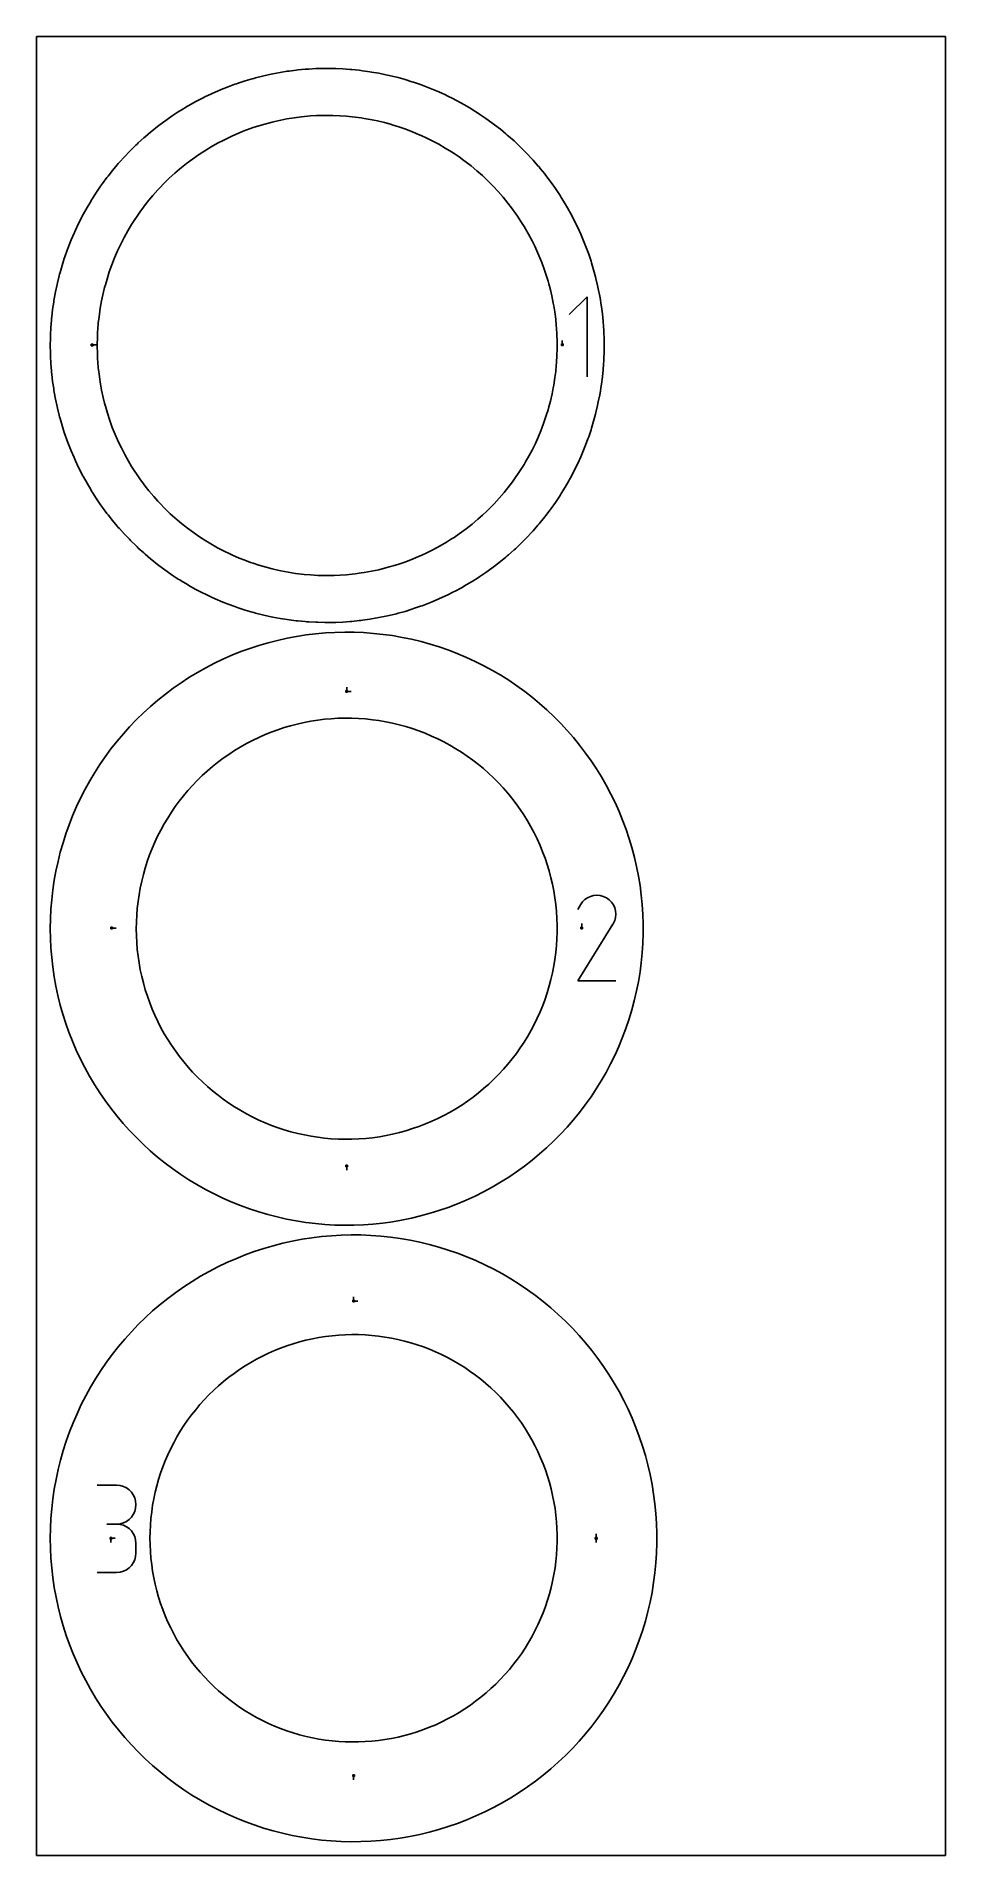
# Model space of a CAD drawing. Extents: x 0 to 300, y 0 to 600.
import ezdxf

# ---------------------------------------------------------------- set-up
doc = ezdxf.new("R2010")
doc.units = 0

msp = doc.modelspace()

# ---------------------------------------------------------------- linework, layer by layer
at = {"layer": 'annotation', "color": 1}
for p, q in [((181.68931, 514.078678), (175.838673, 508.226391)), ((181.68931, 487.76154), (181.68931, 514.078678)), ((18.412403, 498.257361), (19.841153, 498.257361)), ((173.49897, 498.302652), (173.49897, 499.731402)), ((102.395334, 383.957488), (102.395334, 385.386238)), ((102.395334, 383.957488), (102.395334, 385.386238)), ((102.395334, 385.386238), (102.395334, 383.957488)), ((102.395334, 383.957488), (103.824084, 383.957488)), ((179.511325, 313.605277), (178.689791, 312.029347)), ((180.163278, 314.529756), (179.511325, 313.605277)), ((180.945475, 315.301481), (180.163278, 314.529756)), ((181.834127, 315.914273), (180.945475, 315.301481)), ((182.805445, 316.361951), (181.834127, 315.914273)), ((183.83564, 316.638335), (182.805445, 316.361951)), ((184.900923, 316.737245), (183.83564, 316.638335)), ((185.977504, 316.652503), (184.900923, 316.737245)), ((187.041594, 316.377926), (185.977504, 316.652503)), ((188.069404, 315.907337), (187.041594, 316.377926)), ((188.98867, 315.254569), (188.069404, 315.907337)), ((188.069404, 315.907337), (188.069404, 315.907337)), ((189.757276, 314.471252), (188.98867, 315.254569)), ((190.368388, 313.581393), (189.757276, 314.471252)), ((190.815172, 312.608999), (190.368388, 313.581393)), ((191.090792, 311.578077), (190.815172, 312.608999)), ((178.672124, 288.565298), (190.233658, 307.177884)), ((179.940435, 305.946766), (179.940435, 307.375516)), ((190.233658, 307.177884), (190.247479, 307.194987)), ((190.233658, 307.177884), (190.233658, 307.177884)), ((190.247479, 307.194987), (190.260733, 307.212235)), ((190.260733, 307.212235), (190.273508, 307.229774)), ((190.273508, 307.229774), (190.285889, 307.247749)), ((190.285889, 307.247749), (190.297966, 307.266306)), ((190.297966, 307.266306), (190.309824, 307.285589)), ((190.309824, 307.285589), (190.321551, 307.305746)), ((190.321551, 307.305746), (190.333235, 307.32692)), ((190.333235, 307.32692), (190.344962, 307.349257)), ((190.344962, 307.349257), (190.822336, 308.374218)), ((190.344962, 307.349257), (190.344962, 307.349257)), ((190.822336, 308.374218), (191.101209, 309.436679)), ((191.188416, 310.512635), (191.090792, 311.578077)), ((191.101209, 309.436679), (191.188416, 310.512635)), ((24.853868, 305.901474), (26.282618, 305.901474)), ((191.184163, 288.565298), (178.672124, 288.565298)), ((102.395334, 227.459775), (102.395334, 226.031025)), ((104.651874, 182.903888), (104.651874, 184.332638)), ((104.651874, 182.903888), (104.651874, 184.332638)), ((104.651874, 184.332638), (104.651874, 182.903888)), ((104.651874, 182.903888), (106.080624, 182.903888)), ((26.462527, 122.16018), (20.062184, 122.16018)), ((27.613644, 122.056858), (26.462527, 122.16018)), ((28.696805, 121.7591), (27.613644, 122.056858)), ((29.693995, 121.285218), (28.696805, 121.7591)), ((30.587198, 120.653527), (29.693995, 121.285218)), ((31.358399, 119.882339), (30.587198, 120.653527)), ((31.989582, 118.989966), (31.358399, 119.882339)), ((32.462732, 117.994723), (31.989582, 118.989966)), ((32.759833, 116.914921), (32.462732, 117.994723)), ((32.462732, 113.533456), (32.759833, 114.617448)), ((32.86287, 115.768875), (32.759833, 116.914921)), ((32.759833, 114.617448), (32.86287, 115.768875)), ((32.86287, 115.768875), (32.86287, 115.768875)), ((26.462527, 109.359494), (23.257837, 109.359494)), ((23.257837, 109.359494), (26.462527, 109.359494)), ((26.462527, 109.359494), (27.613644, 109.462841)), ((27.613644, 109.256172), (26.462527, 109.359494)), ((26.462527, 109.359494), (26.462527, 109.359494)), ((27.613644, 109.462841), (28.696805, 109.760773)), ((28.696805, 108.958413), (27.613644, 109.256172)), ((28.696805, 109.760773), (29.693995, 110.235125)), ((29.693995, 108.484532), (28.696805, 108.958413)), ((29.693995, 110.235125), (30.587198, 110.867734)), ((30.587198, 107.852841), (29.693995, 108.484532)), ((30.587198, 110.867734), (31.358399, 111.640435)), ((31.358399, 111.640435), (31.989582, 112.535064)), ((31.989582, 112.535064), (32.462732, 113.533456)), ((24.600344, 104.655031), (26.029094, 104.655031)), ((24.600344, 104.655031), (26.029094, 104.655031)), ((26.029094, 104.655031), (24.600344, 104.655031)), ((24.600344, 104.655031), (24.600344, 103.226281)), ((31.358399, 107.081652), (30.587198, 107.852841)), ((31.989582, 106.18928), (31.358399, 107.081652)), ((32.462732, 105.194036), (31.989582, 106.18928)), ((32.759833, 104.114235), (32.462732, 105.194036)), ((32.86287, 102.968188), (32.759833, 104.114235)), ((32.86287, 99.763498), (32.86287, 102.968188)), ((32.86287, 102.968188), (32.86287, 102.968188)), ((184.703093, 104.655031), (184.703093, 106.083781)), ((184.703093, 104.655031), (184.703093, 106.083781)), ((184.703093, 106.083781), (184.703093, 104.655031)), ((184.703093, 104.655031), (184.703093, 103.226281)), ((31.358399, 95.64929), (31.989582, 96.541603)), ((31.989582, 96.541603), (32.462732, 97.536921)), ((32.462732, 97.536921), (32.759833, 98.616975)), ((32.759833, 98.616975), (32.86287, 99.763498)), ((20.062184, 93.372192), (26.462527, 93.372192)), ((26.462527, 93.372192), (27.613644, 93.475455)), ((26.462527, 93.372192), (26.462527, 93.372192)), ((27.613644, 93.475455), (28.696805, 93.773064)), ((28.696805, 93.773064), (29.693995, 94.246752)), ((29.693995, 94.246752), (30.587198, 94.87825)), ((30.587198, 94.87825), (31.358399, 95.64929)), ((104.651874, 26.406176), (104.651874, 24.977426))]:
    msp.add_line(p, q, dxfattribs=at)
at = {"layer": 'boundary', "color": 5}
for p, q in [((80.419374, 588.106021), (78.061202, 587.659372)), ((82.790893, 588.475711), (80.419374, 588.106021)), ((83.358459, 588.564182), (82.790893, 588.475711)), ((85.740759, 588.856468), (83.358459, 588.564182)), ((86.310845, 588.926409), (85.740759, 588.856468)), ((88.701439, 589.141004), (86.310845, 588.926409)), ((89.273498, 589.192356), (88.701439, 589.141004)), ((89.846907, 589.225061), (89.273498, 589.192356)), ((92.243182, 589.36171), (89.846907, 589.225061)), ((92.817726, 589.375743), (92.243182, 589.36171)), ((95.216701, 589.434332), (92.817726, 589.375743)), ((97.616606, 589.41481), (95.216701, 589.434332)), ((98.190932, 589.410134), (97.616606, 589.41481)), ((98.764876, 589.386765), (98.190932, 589.410134)), ((101.163049, 589.289114), (98.764876, 589.386765)), ((103.556546, 589.113485), (101.163049, 589.289114)), ((104.129517, 589.071441), (103.556546, 589.113485)), ((106.516238, 588.817973), (104.129517, 589.071441)), ((107.087576, 588.757296), (106.516238, 588.817973)), ((107.656596, 588.678062), (107.087576, 588.757296)), ((110.033635, 588.347069), (107.656596, 588.678062)), ((110.599666, 588.249375), (110.033635, 588.347069)), ((112.964853, 587.841132), (110.599666, 588.249375)), ((59.95336, 582.03544), (57.757089, 581.06757)), ((60.478985, 582.267073), (59.95336, 582.03544)), ((61.011888, 582.481485), (60.478985, 582.267073)), ((63.238558, 583.37735), (61.011888, 582.481485)), ((65.493189, 584.20029), (63.238558, 583.37735)), ((66.032806, 584.397243), (65.493189, 584.20029)), ((66.578511, 584.57652), (66.032806, 584.397243)), ((68.858825, 585.325637), (66.578511, 584.57652)), ((71.161926, 586.00004), (68.858825, 585.325637)), ((71.713341, 586.161504), (71.161926, 586.00004)), ((72.26972, 586.304938), (71.713341, 586.161504)), ((74.593876, 586.904093), (72.26972, 586.304938)), ((76.935975, 587.42721), (74.593876, 586.904093)), ((77.496727, 587.552452), (76.935975, 587.42721)), ((78.061202, 587.659372), (77.496727, 587.552452)), ((115.315512, 587.356149), (112.964853, 587.841132)), ((115.878005, 587.240093), (115.315512, 587.356149)), ((116.43646, 587.105782), (115.878005, 587.240093)), ((118.770161, 586.544503), (116.43646, 587.105782)), ((119.324133, 586.392034), (118.770161, 586.544503)), ((121.637938, 585.7552), (119.324133, 586.392034)), ((123.929953, 585.043353), (121.637938, 585.7552)), ((124.478611, 584.87295), (123.929953, 585.043353)), ((126.746362, 584.086829), (124.478611, 584.87295)), ((127.289221, 583.898646), (126.746362, 584.086829)), ((127.825629, 583.692905), (127.289221, 583.898646)), ((130.066506, 582.833408), (127.825629, 583.692905)), ((130.595969, 582.610303), (130.066506, 582.833408)), ((132.807563, 581.678366), (130.595969, 582.610303)), ((49.845381, 576.946738), (47.793359, 575.701875)), ((50.3462, 577.228684), (49.845381, 576.946738)), ((52.437486, 578.406015), (50.3462, 577.228684)), ((54.565892, 579.514602), (52.437486, 578.406015)), ((55.0755, 579.780031), (54.565892, 579.514602)), ((55.593388, 580.02869), (55.0755, 579.780031)), ((57.757089, 581.06757), (55.593388, 580.02869)), ((134.987663, 580.674957), (132.807563, 581.678366)), ((135.509549, 580.434752), (134.987663, 580.674957)), ((137.655817, 579.360905), (135.509549, 580.434752)), ((138.169802, 579.103743), (137.655817, 579.360905)), ((140.280142, 577.960532), (138.169802, 579.103743)), ((140.785276, 577.686888), (140.280142, 577.960532)), ((141.28125, 577.396937), (140.785276, 577.686888)), ((143.353216, 576.185649), (141.28125, 577.396937)), ((143.839493, 575.87971), (143.353216, 576.185649)), ((39.992757, 570.290723), (38.11991, 568.790038)), ((40.452552, 570.635183), (39.992757, 570.290723)), ((42.373326, 572.07416), (40.452552, 570.635183)), ((44.339793, 573.449764), (42.373326, 572.07416)), ((44.810603, 573.779111), (44.339793, 573.449764)), ((46.820937, 575.090074), (44.810603, 573.779111)), ((47.302185, 575.403899), (46.820937, 575.090074)), ((47.793359, 575.701875), (47.302185, 575.403899)), ((145.870899, 574.601641), (143.839493, 575.87971)), ((146.347025, 574.279993), (145.870899, 574.601641)), ((148.33559, 572.936604), (146.347025, 574.279993)), ((150.279643, 571.52901), (148.33559, 572.936604)), ((150.745027, 571.192042), (150.279643, 571.52901)), ((151.1992, 570.840108), (150.745027, 571.192042)), ((153.096142, 569.370176), (151.1992, 570.840108)), ((32.805333, 564.087715), (31.087675, 562.411493)), ((33.216504, 564.488963), (32.805333, 564.087715)), ((33.640517, 564.87662), (33.216504, 564.488963)), ((35.411952, 566.49615), (33.640517, 564.87662)), ((35.848373, 566.86981), (35.411952, 566.49615)), ((37.671403, 568.430656), (35.848373, 566.86981)), ((38.11991, 568.790038), (37.671403, 568.430656)), ((154.944548, 567.839024), (153.096142, 569.370176)), ((155.386892, 567.4726), (154.944548, 567.839024)), ((155.817044, 567.091999), (155.386892, 567.4726)), ((157.614682, 565.501439), (155.817044, 567.091999)), ((158.032358, 565.106909), (157.614682, 565.501439)), ((159.776949, 563.458986), (158.032358, 565.106909)), ((27.038418, 558.054222), (26.668294, 557.614744)), ((27.422636, 558.481403), (27.038418, 558.054222)), ((29.027683, 560.265922), (27.422636, 558.481403)), ((30.689728, 561.997016), (29.027683, 560.265922)), ((31.087675, 562.411493), (30.689728, 561.997016)), ((161.4671, 561.755033), (159.776949, 563.458986)), ((161.871686, 561.347143), (161.4671, 561.755033)), ((163.505407, 559.589146), (161.871686, 561.347143)), ((163.896648, 559.168143), (163.505407, 559.589146)), ((165.472461, 557.357721), (163.896648, 559.168143)), ((23.281294, 553.442766), (21.857903, 551.510257)), ((23.636965, 553.894121), (23.281294, 553.442766)), ((25.122383, 555.779147), (23.636965, 553.894121)), ((26.668294, 557.614744), (25.122383, 555.779147)), ((165.849538, 556.924499), (165.472461, 557.357721)), ((166.21234, 556.479203), (165.849538, 556.924499)), ((167.728421, 554.618376), (166.21234, 556.479203)), ((168.076626, 554.161387), (167.728421, 554.618376)), ((169.531151, 552.252456), (168.076626, 554.161387)), ((169.864234, 551.784467), (169.531151, 552.252456)), ((18.227622, 546.09181), (17.933614, 545.598161)), ((18.537533, 546.575611), (18.227622, 546.09181)), ((19.832132, 548.59658), (18.537533, 546.575611)), ((21.191831, 550.574404), (19.832132, 548.59658)), ((21.517252, 551.047749), (21.191831, 550.574404)), ((21.857903, 551.510257), (21.517252, 551.047749)), ((171.255939, 549.829078), (169.864234, 551.784467)), ((172.583315, 547.829343), (171.255939, 549.829078)), ((172.901026, 547.350699), (172.583315, 547.829343)), ((173.203032, 546.8619), (172.901026, 547.350699)), ((174.464438, 544.820303), (173.203032, 546.8619)), ((15.006172, 540.420633), (13.914947, 538.283276)), ((15.267449, 540.932382), (15.006172, 540.420633)), ((15.545196, 541.435271), (15.267449, 540.932382)), ((16.70561, 543.536297), (15.545196, 541.435271)), ((17.933614, 545.598161), (16.70561, 543.536297)), ((175.658887, 542.738437), (174.464438, 544.820303)), ((175.944783, 542.240136), (175.658887, 542.738437)), ((176.214326, 541.732758), (175.944783, 542.240136)), ((177.340299, 539.613267), (176.214326, 541.732758)), ((12.42186, 535.063693), (11.471942, 532.859714)), ((12.649247, 535.591267), (12.42186, 535.063693)), ((12.893715, 536.111234), (12.649247, 535.591267)), ((13.914947, 538.283276), (12.893715, 536.111234)), ((177.593213, 539.097333), (177.340299, 539.613267)), ((178.649513, 536.942497), (177.593213, 539.097333)), ((179.635182, 534.754275), (178.649513, 536.942497)), ((179.871163, 534.230381), (179.635182, 534.754275)), ((180.785104, 532.011195), (179.871163, 534.230381)), ((10.189793, 529.545234), (9.387027, 527.288768)), ((10.381917, 530.085268), (10.189793, 529.545234)), ((11.261502, 532.324083), (10.381917, 530.085268)), ((11.471942, 532.859714), (11.261502, 532.324083)), ((181.003881, 531.47997), (180.785104, 532.011195)), ((181.84515, 529.232091), (181.003881, 531.47997)), ((182.046538, 528.69397), (181.84515, 529.232091)), ((182.230289, 528.149637), (182.046538, 528.69397)), ((182.997868, 525.875764), (182.230289, 528.149637)), ((7.825941, 522.14655), (7.668987, 521.593914)), ((8.481668, 524.455336), (7.825941, 522.14655)), ((9.212195, 526.741623), (8.481668, 524.455336)), ((9.387027, 527.288768), (9.212195, 526.741623)), ((183.163776, 525.325825), (182.997868, 525.875764)), ((183.856995, 523.027954), (183.163776, 525.325825)), ((184.475009, 520.708961), (183.856995, 523.027954)), ((6.829262, 518.14607), (6.325158, 515.799447)), ((6.949911, 518.707677), (6.829262, 518.14607)), ((7.530094, 521.036424), (6.949911, 518.707677)), ((7.668987, 521.593914), (7.530094, 521.036424)), ((184.622952, 520.153825), (184.475009, 520.708961)), ((185.165199, 517.815738), (184.622952, 520.153825)), ((185.295004, 517.256022), (185.165199, 517.815738)), ((185.40651, 516.692456), (185.295004, 517.256022)), ((185.872332, 514.338125), (185.40651, 516.692456)), ((5.711497, 512.303998), (5.361171, 509.929859)), ((5.795372, 512.872414), (5.711497, 512.303998)), ((5.897689, 513.437721), (5.795372, 512.872414)), ((6.325158, 515.799447), (5.897689, 513.437721)), ((185.965409, 513.771378), (185.872332, 514.338125)), ((186.354397, 511.402819), (185.965409, 513.771378)), ((186.429012, 510.833116), (186.354397, 511.402819)), ((186.74064, 508.453628), (186.429012, 510.833116)), ((4.781141, 504.009927), (4.663972, 501.612645)), ((4.976257, 506.402022), (4.781141, 504.009927)), ((5.022959, 506.974558), (4.976257, 506.402022)), ((5.088261, 507.545174), (5.022959, 506.974558)), ((5.361171, 509.929859), (5.088261, 507.545174)), ((186.974688, 506.064924), (186.74064, 508.453628)), ((187.030713, 505.493092), (186.974688, 506.064924)), ((187.068098, 504.919759), (187.030713, 505.493092)), ((187.224244, 502.524917), (187.068098, 504.919759)), ((4.626569, 500.464268), (4.5875, 498.064778)), ((4.5875, 498.064778), (4.626559, 495.664953)), ((4.635925, 501.03876), (4.626569, 500.464268)), ((4.663972, 501.612645), (4.635925, 501.03876)), ((187.302365, 500.126315), (187.224244, 502.524917)), ((187.32107, 499.551969), (187.302365, 500.126315)), ((187.321082, 497.151837), (187.32107, 499.551969)), ((4.626559, 495.664953), (4.635915, 495.090458)), ((4.635915, 495.090458), (4.663958, 494.516593)), ((4.663958, 494.516593), (4.781114, 492.119527)), ((4.781114, 492.119527), (4.976228, 489.727372)), ((187.068115, 491.209479), (187.224269, 493.604536)), ((187.224269, 493.604536), (187.302389, 496.003305)), ((187.302389, 496.003305), (187.321083, 496.577439)), ((187.321083, 496.577439), (187.321082, 497.151837)), ((4.976228, 489.727372), (5.022932, 489.154781)), ((5.022932, 489.154781), (5.088256, 488.583936)), ((5.088256, 488.583936), (5.361108, 486.199651)), ((5.361108, 486.199651), (5.711483, 483.82511)), ((186.429061, 485.296326), (186.740697, 487.675924)), ((186.740697, 487.675924), (186.974706, 490.064295)), ((186.974706, 490.064295), (187.030729, 490.636126)), ((187.030729, 490.636126), (187.068115, 491.209479)), ((5.711483, 483.82511), (5.795323, 483.256921)), ((5.795323, 483.256921), (5.897625, 482.691685)), ((5.897625, 482.691685), (6.325093, 480.329899)), ((6.325093, 480.329899), (6.829149, 477.983496)), ((185.406564, 479.436836), (185.872408, 481.791337)), ((185.872408, 481.791337), (185.965521, 482.358311)), ((185.965521, 482.358311), (186.354434, 484.726483)), ((186.354434, 484.726483), (186.429061, 485.296326)), ((6.829149, 477.983496), (6.949821, 477.42178)), ((6.949821, 477.42178), (7.530058, 475.092721)), ((7.530058, 475.092721), (7.668903, 474.535416)), ((7.668903, 474.535416), (7.825837, 473.982831)), ((183.857076, 473.101384), (184.475147, 475.420599)), ((184.475147, 475.420599), (184.623062, 475.975647)), ((184.623062, 475.975647), (185.165252, 478.313534)), ((185.165252, 478.313534), (185.295044, 478.873192)), ((185.295044, 478.873192), (185.406564, 479.436836)), ((7.825837, 473.982831), (8.48157, 471.674021)), ((8.48157, 471.674021), (9.211995, 469.388044)), ((9.211995, 469.388044), (9.386919, 468.840602)), ((9.386919, 468.840602), (10.189552, 466.584481)), ((182.230367, 467.979626), (182.998008, 470.253703)), ((182.998008, 470.253703), (183.163941, 470.80373)), ((183.163941, 470.80373), (183.857076, 473.101384)), ((10.189552, 466.584481), (10.381797, 466.044099)), ((10.381797, 466.044099), (11.261254, 463.805571)), ((11.261254, 463.805571), (11.471778, 463.269724)), ((11.471778, 463.269724), (12.421747, 461.065583)), ((179.871298, 461.89896), (180.78524, 464.118189)), ((180.78524, 464.118189), (181.004014, 464.649413)), ((181.004014, 464.649413), (181.845233, 466.89717)), ((181.845233, 466.89717), (182.046598, 467.435236)), ((182.046598, 467.435236), (182.230367, 467.979626)), ((12.421747, 461.065583), (12.649165, 460.537935)), ((12.649165, 460.537935), (12.893625, 460.017985)), ((12.893625, 460.017985), (13.914731, 457.846208)), ((13.914731, 457.846208), (15.00612, 455.708514)), ((176.214416, 454.396436), (177.340467, 456.516081)), ((177.340467, 456.516081), (177.593352, 457.031965)), ((177.593352, 457.031965), (178.649722, 459.18699)), ((178.649722, 459.18699), (179.635333, 461.375099)), ((179.635333, 461.375099), (179.871298, 461.89896)), ((15.00612, 455.708514), (15.267351, 455.19685)), ((15.267351, 455.19685), (15.545133, 454.693891)), ((15.545133, 454.693891), (16.705371, 452.593153)), ((16.705371, 452.593153), (17.933574, 450.530938)), ((17.933574, 450.530938), (18.227476, 450.037468)), ((18.227476, 450.037468), (18.53731, 449.553777)), ((173.203109, 449.267259), (174.464683, 451.309145)), ((174.464683, 451.309145), (175.65896, 453.390722)), ((175.65896, 453.390722), (175.944893, 453.889091)), ((175.944893, 453.889091), (176.214416, 454.396436)), ((18.53731, 449.553777), (19.831932, 447.532751)), ((19.831932, 447.532751), (21.191631, 445.554916)), ((21.191631, 445.554916), (21.517052, 445.081566)), ((21.517052, 445.081566), (21.857667, 444.619106)), ((21.857667, 444.619106), (23.281112, 442.686495)), ((169.531414, 443.876929), (169.864559, 444.34501)), ((169.864559, 444.34501), (171.256159, 446.300289)), ((171.256159, 446.300289), (172.583393, 448.299814)), ((172.583393, 448.299814), (172.901146, 448.778525)), ((172.901146, 448.778525), (173.203109, 449.267259)), ((23.281112, 442.686495), (23.636732, 442.235202)), ((23.636732, 442.235202), (25.122077, 440.350254)), ((25.122077, 440.350254), (26.668193, 438.514403)), ((26.668193, 438.514403), (27.038279, 438.07497)), ((27.038279, 438.07497), (27.422496, 437.647785)), ((163.896821, 436.961073), (165.472701, 438.771599)), ((165.472701, 438.771599), (165.849787, 439.204835)), ((165.849787, 439.204835), (166.212562, 439.650101)), ((166.212562, 439.650101), (167.728586, 441.510876)), ((167.728586, 441.510876), (168.076876, 441.967977)), ((168.076876, 441.967977), (169.531414, 443.876929)), ((27.422496, 437.647785), (29.027342, 435.863479)), ((29.027342, 435.863479), (30.689522, 434.13223)), ((30.689522, 434.13223), (31.087412, 433.717806)), ((31.087412, 433.717806), (32.80516, 432.041489)), ((32.80516, 432.041489), (33.216357, 431.640209)), ((158.032666, 431.022426), (159.777308, 432.670397)), ((159.777308, 432.670397), (161.46731, 434.374211)), ((161.46731, 434.374211), (161.871947, 434.782159)), ((161.871947, 434.782159), (163.50573, 436.540229)), ((163.50573, 436.540229), (163.896821, 436.961073)), ((33.216357, 431.640209), (33.640384, 431.25254)), ((33.640384, 431.25254), (35.411622, 429.63317)), ((35.411622, 429.63317), (35.847913, 429.259621)), ((35.847913, 429.259621), (37.671206, 427.69853)), ((37.671206, 427.69853), (38.119542, 427.339283)), ((38.119542, 427.339283), (39.99246, 425.838539)), ((151.199352, 425.28904), (153.096548, 426.759188)), ((153.096548, 426.759188), (154.944634, 428.290087)), ((154.944634, 428.290087), (155.387105, 428.656621)), ((155.387105, 428.656621), (155.817373, 429.037323)), ((155.817373, 429.037323), (157.614862, 430.62777)), ((157.614862, 430.62777), (158.032666, 431.022426)), ((39.99246, 425.838539), (40.452298, 425.49404)), ((40.452298, 425.49404), (42.372936, 424.055151)), ((42.372936, 424.055151), (44.339529, 422.679444)), ((44.339529, 422.679444), (44.810308, 422.350118)), ((44.810308, 422.350118), (46.820835, 421.039018)), ((46.820835, 421.039018), (47.301922, 420.725296)), ((47.301922, 420.725296), (47.792983, 420.427389)), ((47.792983, 420.427389), (49.84516, 419.182413)), ((143.353503, 419.943554), (143.839843, 420.249536)), ((143.839843, 420.249536), (145.871215, 421.527595)), ((145.871215, 421.527595), (146.347275, 421.849203)), ((146.347275, 421.849203), (148.336002, 423.192717)), ((148.336002, 423.192717), (150.279811, 424.600147)), ((150.279811, 424.600147), (150.745179, 424.937104)), ((150.745179, 424.937104), (151.199352, 425.28904)), ((49.84516, 419.182413), (50.345822, 418.900552)), ((50.345822, 418.900552), (52.437045, 417.723256)), ((52.437045, 417.723256), (54.565779, 416.614484)), ((54.565779, 416.614484), (55.075299, 416.349098)), ((55.075299, 416.349098), (55.593274, 416.100392)), ((55.593274, 416.100392), (57.75671, 415.061642)), ((57.75671, 415.061642), (59.953022, 414.093738)), ((59.953022, 414.093738), (60.478665, 413.862098)), ((130.596316, 413.518866), (132.807952, 414.450831)), ((132.807952, 414.450831), (134.988146, 415.454296)), ((134.988146, 415.454296), (135.509963, 415.694474)), ((135.509963, 415.694474), (137.65624, 416.768332)), ((137.65624, 416.768332), (138.170029, 417.0254)), ((138.170029, 417.0254), (140.280529, 418.168719)), ((140.280529, 418.168719), (140.785546, 418.442301)), ((140.785546, 418.442301), (141.281374, 418.732166)), ((141.281374, 418.732166), (143.353503, 419.943554)), ((60.478665, 413.862098), (61.011548, 413.647692)), ((61.011548, 413.647692), (63.238239, 412.751807)), ((63.238239, 412.751807), (65.49285, 411.928868)), ((65.49285, 411.928868), (66.032538, 411.731887)), ((66.032538, 411.731887), (66.578402, 411.552554)), ((66.578402, 411.552554), (68.858327, 410.803548)), ((68.858327, 410.803548), (71.161746, 410.129042)), ((71.161746, 410.129042), (71.713162, 409.967576)), ((71.713162, 409.967576), (72.269539, 409.824139)), ((72.269539, 409.824139), (74.593368, 409.225063)), ((74.593368, 409.225063), (76.935858, 408.701841)), ((76.935858, 408.701841), (77.496444, 408.576631)), ((77.496444, 408.576631), (78.060829, 408.469729)), ((78.060829, 408.469729), (80.419059, 408.023064)), ((80.419059, 408.023064), (82.790295, 407.653423)), ((110.600263, 407.879759), (112.965187, 408.287963)), ((112.965187, 408.287963), (115.315799, 408.772943)), ((115.315799, 408.772943), (115.878385, 408.889021)), ((115.878385, 408.889021), (116.436802, 409.023325)), ((116.436802, 409.023325), (118.770422, 409.584606)), ((118.770422, 409.584606), (119.32449, 409.737105)), ((119.32449, 409.737105), (121.638401, 410.373967)), ((121.638401, 410.373967), (123.930253, 411.08578)), ((123.930253, 411.08578), (124.478968, 411.256204)), ((124.478968, 411.256204), (126.746594, 412.042283)), ((126.746594, 412.042283), (127.289413, 412.230457)), ((127.289413, 412.230457), (127.825823, 412.436196)), ((127.825823, 412.436196), (130.066817, 413.295743)), ((130.066817, 413.295743), (130.596316, 413.518866)), ((85.879687, 402.115602), (82.750247, 401.526691)), ((82.790295, 407.653423), (83.358089, 407.564913)), ((83.358089, 407.564913), (85.740062, 407.272658)), ((85.740062, 407.272658), (86.310513, 407.202668)), ((89.026529, 402.602308), (85.879687, 402.115602)), ((86.310513, 407.202668), (88.701069, 406.988054)), ((88.701069, 406.988054), (89.273109, 406.936703)), ((92.07203, 402.975969), (89.026529, 402.602308)), ((89.273109, 406.936703), (89.846537, 406.903997)), ((89.846537, 406.903997), (92.24293, 406.767329)), ((95.358871, 403.267236), (92.07203, 402.975969)), ((92.24293, 406.767329), (92.817323, 406.753299)), ((92.817323, 406.753299), (95.216681, 406.694702)), ((95.216681, 406.694702), (97.616674, 406.714234)), ((98.422595, 403.441961), (95.358871, 403.267236)), ((97.616674, 406.714234), (98.19124, 406.718911)), ((98.19124, 406.718911), (98.765256, 406.742285)), ((101.721148, 403.518762), (98.422595, 403.441961)), ((98.765256, 406.742285), (101.163368, 406.839939)), ((101.163368, 406.839939), (103.557093, 407.015592)), ((104.905135, 403.489088), (101.721148, 403.518762)), ((103.557093, 407.015592), (104.129972, 407.057632)), ((104.129972, 407.057632), (106.516483, 407.311081)), ((107.971297, 403.36424), (104.905135, 403.489088)), ((106.516483, 407.311081), (107.087781, 407.371757)), ((107.087781, 407.371757), (107.656803, 407.450992)), ((107.656803, 407.450992), (110.034046, 407.78203)), ((111.26188, 403.119024), (107.971297, 403.36424)), ((110.034046, 407.78203), (110.600263, 407.879759)), ((114.428147, 402.778973), (111.26188, 403.119024)), ((117.467149, 402.355794), (114.428147, 402.778973)), ((120.718516, 401.7908), (117.467149, 402.355794)), ((67.482013, 397.075435), (64.526395, 395.890322)), ((70.474564, 398.163674), (67.482013, 397.075435)), ((73.389708, 399.12135), (70.474564, 398.163674)), ((76.445445, 400.016138), (73.389708, 399.12135)), ((79.528968, 400.811062), (76.445445, 400.016138)), ((82.750247, 401.526691), (79.528968, 400.811062)), ((123.72364, 401.170762), (120.718516, 401.7908)), ((126.930995, 400.395505), (123.72364, 401.170762)), ((129.889678, 399.581182), (126.930995, 400.395505)), ((132.930538, 398.636749), (129.889678, 399.581182)), ((136.047353, 397.552312), (132.930538, 398.636749)), ((139.018744, 396.408601), (136.047353, 397.552312)), ((141.951853, 395.168549), (139.018744, 396.408601)), ((53.136643, 390.208497), (50.313534, 388.500233)), ((55.913361, 391.76738), (53.136643, 390.208497)), ((58.739166, 393.23496), (55.913361, 391.76738)), ((61.505272, 394.563065), (58.739166, 393.23496)), ((64.526395, 395.890322), (61.505272, 394.563065)), ((144.739122, 393.885674), (141.951853, 395.168549)), ((147.688723, 392.405686), (144.739122, 393.885674)), ((150.486688, 390.885674), (147.688723, 392.405686)), ((153.233458, 389.275544), (150.486688, 390.885674)), ((45.131992, 385.002077), (42.58137, 383.095953)), ((47.743231, 386.824128), (45.131992, 385.002077)), ((50.313534, 388.500233), (47.743231, 386.824128)), ((155.830855, 387.641382), (153.233458, 389.275544)), ((158.563005, 385.791124), (155.830855, 387.641382)), ((161.139898, 383.920658), (158.563005, 385.791124)), ((37.672872, 379.039716), (35.320346, 376.894019)), ((40.094064, 381.107765), (37.672872, 379.039716)), ((42.58137, 383.095953), (40.094064, 381.107765)), ((163.654552, 381.967315), (161.139898, 383.920658)), ((166.01768, 380.009769), (163.654552, 381.967315)), ((168.402443, 377.899733), (166.01768, 380.009769)), ((30.750618, 372.295), (28.698607, 370.013542)), ((33.038622, 374.672628), (30.750618, 372.295)), ((35.320346, 376.894019), (33.038622, 374.672628)), ((170.798889, 375.630896), (168.402443, 377.899733)), ((173.038603, 373.367533), (170.798889, 375.630896)), ((175.127335, 371.119919), (173.038603, 373.367533)), ((26.64444, 367.580316), (24.599109, 364.990835)), ((28.698607, 370.013542), (26.64444, 367.580316)), ((177.217917, 368.718066), (175.127335, 371.119919)), ((179.229261, 366.249367), (177.217917, 368.718066)), ((181.226293, 363.622229), (179.229261, 366.249367)), ((22.710786, 362.427052), (20.972454, 359.898515)), ((24.599109, 364.990835), (22.710786, 362.427052)), ((183.005478, 361.12241), (181.226293, 363.622229)), ((184.766467, 358.469426), (183.005478, 361.12241)), ((17.619099, 354.485436), (16.076231, 351.699708)), ((19.251697, 357.219234), (17.619099, 354.485436)), ((20.972454, 359.898515), (19.251697, 357.219234)), ((186.440219, 355.760452), (184.766467, 358.469426)), ((188.02485, 352.998511), (186.440219, 355.760452)), ((14.57249, 348.762653), (13.266789, 345.985588)), ((16.076231, 351.699708), (14.57249, 348.762653)), ((189.569733, 350.082465), (188.02485, 352.998511)), ((190.920284, 347.327353), (189.569733, 350.082465)), ((11.957253, 342.956742), (10.791659, 339.990107)), ((13.266789, 345.985588), (11.957253, 342.956742)), ((192.272204, 344.316878), (190.920284, 347.327353)), ((193.440627, 341.479734), (192.272204, 344.316878)), ((9.725366, 336.993063), (8.791365, 334.070042)), ((10.791659, 339.990107), (9.725366, 336.993063)), ((194.593801, 338.38769), (193.440627, 341.479734)), ((195.608643, 335.36955), (194.593801, 338.38769)), ((7.886257, 330.896897), (7.144397, 327.919207)), ((8.791365, 334.070042), (7.886257, 330.896897)), ((196.494855, 332.431986), (195.608643, 335.36955)), ((197.340963, 329.242494), (196.494855, 332.431986)), ((6.447657, 324.693899), (5.90115, 321.674445)), ((7.144397, 327.919207), (6.447657, 324.693899)), ((198.034224, 326.253222), (197.340963, 329.242494)), ((198.671066, 323.015161), (198.034224, 326.253222)), ((5.432573, 318.524727), (5.053666, 315.246845)), ((5.90115, 321.674445), (5.432573, 318.524727)), ((199.168309, 319.987392), (198.671066, 323.015161)), ((199.593115, 316.714756), (199.168309, 319.987392)), ((4.804193, 312.188483), (4.644987, 309.008285)), ((5.053666, 315.246845), (4.804193, 312.188483)), ((199.892315, 313.661049), (199.593115, 316.714756)), ((200.103283, 310.367705), (199.892315, 313.661049)), ((4.644987, 309.008285), (4.589383, 305.8244)), ((200.203157, 307.300915), (200.103283, 310.367705)), ((200.203167, 304.116765), (200.203157, 307.300915)), ((4.589383, 305.8244), (4.639326, 302.524884)), ((4.639326, 302.524884), (4.794761, 299.34444)), ((199.892357, 297.756719), (200.091993, 300.818547)), ((200.091993, 300.818547), (200.203167, 304.116765)), ((4.794761, 299.34444), (5.053613, 296.170922)), ((5.053613, 296.170922), (5.402511, 293.122111)), ((199.168385, 291.430371), (199.566822, 294.472723)), ((199.566822, 294.472723), (199.892357, 297.756719)), ((5.402511, 293.122111), (5.88049, 289.857014)), ((5.88049, 289.857014), (6.447556, 286.723865)), ((198.034313, 285.164444), (198.629865, 288.174515)), ((198.629865, 288.174515), (199.168385, 291.430371)), ((6.447556, 286.723865), (7.092093, 283.723605)), ((7.092093, 283.723605), (7.886126, 280.520856)), ((197.285117, 281.950615), (198.034313, 285.164444)), ((7.886126, 280.520856), (8.724511, 277.568807)), ((8.724511, 277.568807), (9.725264, 274.424505)), ((195.575315, 275.937226), (196.494991, 278.985768)), ((196.494991, 278.985768), (197.285117, 281.950615)), ((9.725264, 274.424505), (10.752736, 271.53657)), ((10.752736, 271.53657), (11.914747, 268.568706)), ((193.440811, 269.938003), (194.516281, 272.811682)), ((194.516281, 272.811682), (195.575315, 275.937226)), ((11.914747, 268.568706), (13.171692, 265.642804)), ((13.171692, 265.642804), (14.572306, 262.654986)), ((189.464701, 261.129059), (190.920501, 264.090366)), ((190.920501, 264.090366), (192.180658, 266.887985)), ((192.180658, 266.887985), (193.440811, 269.938003)), ((14.572306, 262.654986), (15.967639, 259.921966)), ((15.967639, 259.921966), (17.559728, 257.03153)), ((186.379522, 255.558566), (187.967524, 258.318818)), ((187.967524, 258.318818), (189.464701, 261.129059)), ((17.559728, 257.03153), (19.189052, 254.295824)), ((19.189052, 254.295824), (20.906666, 251.614447)), ((183.005777, 250.295274), (184.702641, 252.851684)), ((184.702641, 252.851684), (186.379522, 255.558566)), ((20.906666, 251.614447), (22.710542, 248.990549)), ((22.710542, 248.990549), (24.530225, 246.519942)), ((24.530225, 246.519942), (26.498188, 244.016458)), ((179.156316, 245.078356), (181.089309, 247.609034)), ((181.089309, 247.609034), (183.005777, 250.295274)), ((26.498188, 244.016458), (28.621004, 241.490004)), ((28.621004, 241.490004), (30.750271, 239.122631)), ((172.960043, 237.965186), (175.127677, 240.297723)), ((175.127677, 240.297723), (177.14215, 242.612149)), ((177.14215, 242.612149), (179.156316, 245.078356)), ((30.750271, 239.122631), (32.875629, 236.908957)), ((32.875629, 236.908957), (35.234624, 234.601608)), ((35.234624, 234.601608), (37.584721, 232.453018)), ((168.316023, 233.441065), (170.633379, 235.624843)), ((170.633379, 235.624843), (172.960043, 237.965186)), ((37.584721, 232.453018), (40.003434, 230.382125)), ((40.003434, 230.382125), (42.488344, 228.390992)), ((42.488344, 228.390992), (45.036828, 226.481742)), ((161.048834, 227.426036), (163.565822, 229.376451)), ((163.565822, 229.376451), (166.017994, 231.407763)), ((166.017994, 231.407763), (168.316023, 233.441065)), ((45.036828, 226.481742), (47.646028, 224.656523)), ((47.646028, 224.656523), (50.313101, 222.917299)), ((50.313101, 222.917299), (52.936746, 221.325619)), ((150.387074, 220.47334), (153.136021, 222.080414)), ((153.136021, 222.080414), (155.831121, 223.776049)), ((155.831121, 223.776049), (158.373956, 225.493892)), ((158.373956, 225.493892), (161.048834, 227.426036)), ((52.936746, 221.325619), (55.810434, 219.703491)), ((55.810434, 219.703491), (58.634468, 218.232584)), ((58.634468, 218.232584), (61.504888, 216.854365)), ((61.504888, 216.854365), (64.313007, 215.616848)), ((138.912663, 214.963951), (141.846936, 216.200418)), ((141.846936, 216.200418), (144.739581, 217.531809)), ((144.739581, 217.531809), (147.483609, 218.90474)), ((147.483609, 218.90474), (150.387074, 220.47334)), ((64.313007, 215.616848), (67.372915, 214.381652)), ((67.372915, 214.381652), (70.364224, 213.289841)), ((70.364224, 213.289841), (73.389213, 212.296064)), ((73.389213, 212.296064), (76.333984, 211.433762)), ((76.333984, 211.433762), (79.416504, 210.635186)), ((79.416504, 210.635186), (82.523464, 209.937358)), ((120.491273, 209.583417), (123.724053, 210.246588)), ((123.724053, 210.246588), (126.707577, 210.964155)), ((126.707577, 210.964155), (129.889989, 211.836172)), ((129.889989, 211.836172), (132.820598, 212.746372)), ((132.820598, 212.746372), (135.830107, 213.785658)), ((135.830107, 213.785658), (138.912663, 214.963951)), ((82.523464, 209.937358), (85.764926, 209.31955)), ((85.764926, 209.31955), (88.911165, 208.829105)), ((88.911165, 208.829105), (92.071709, 208.441332)), ((94.09026, 204.166283), (90.856904, 203.769577)), ((92.071709, 208.441332), (95.128127, 208.166956)), ((97.363424, 204.459165), (94.09026, 204.166283)), ((95.128127, 208.166956), (98.422171, 207.975312)), ((100.587325, 204.643028), (97.363424, 204.459165)), ((98.422171, 207.975312), (101.490022, 207.900387)), ((103.87255, 204.722328), (100.587325, 204.643028)), ((101.490022, 207.900387), (104.79002, 207.923485)), ((107.101231, 204.696056), (103.87255, 204.722328)), ((104.79002, 207.923485), (107.971619, 208.053031)), ((110.356234, 204.563533), (107.101231, 204.696056)), ((107.971619, 208.053031), (111.032094, 208.277609)), ((113.633884, 204.322076), (110.356234, 204.563533)), ((111.032094, 208.277609), (114.313756, 208.622361)), ((116.84468, 203.981096), (113.633884, 204.322076)), ((114.313756, 208.622361), (117.467659, 209.061544)), ((117.467659, 209.061544), (120.491273, 209.583417)), ((68.848485, 198.098783), (65.799497, 196.873047)), ((71.881978, 199.205984), (68.848485, 198.098783)), ((75.00426, 200.230745), (71.881978, 199.205984)), ((78.103362, 201.138221), (75.00426, 200.230745)), ((81.28561, 201.957636), (78.103362, 201.138221)), ((84.437287, 202.661579), (81.28561, 201.957636)), ((87.666203, 203.27221), (84.437287, 202.661579)), ((90.856904, 203.769577), (87.666203, 203.27221)), ((120.071344, 203.531785), (116.84468, 203.981096)), ((123.30945, 202.971963), (120.071344, 203.531785)), ((126.500029, 202.312714), (123.30945, 202.971963)), ((129.639361, 201.557669), (126.500029, 202.312714)), ((132.80754, 200.684739), (129.639361, 201.557669)), ((135.891369, 199.726955), (132.80754, 200.684739)), ((138.996037, 198.649741), (135.891369, 199.726955)), ((142.011015, 197.493337), (138.996037, 198.649741)), ((56.992419, 192.644425), (54.178375, 191.060208)), ((59.907355, 194.161625), (56.992419, 192.644425)), ((62.844651, 195.570899), (59.907355, 194.161625)), ((65.799497, 196.873047), (62.844651, 195.570899)), ((145.013075, 196.228334), (142.011015, 197.493337)), ((147.972367, 194.866276), (145.013075, 196.228334)), ((150.885759, 193.408623), (147.972367, 194.866276)), ((153.750159, 191.856906), (150.885759, 193.408623)), ((48.639571, 187.5771), (45.99373, 185.726254)), ((51.368259, 189.356501), (48.639571, 187.5771)), ((54.178375, 191.060208), (51.368259, 189.356501)), ((156.562537, 190.21278), (153.750159, 191.856906)), ((159.319905, 188.477982), (156.562537, 190.21278)), ((162.019426, 186.654304), (159.319905, 188.477982)), ((164.658071, 184.743771), (162.019426, 186.654304)), ((40.843161, 181.73747), (38.368046, 179.619525)), ((43.385978, 183.773789), (40.843161, 181.73747)), ((45.99373, 185.726254), (43.385978, 183.773789)), ((167.233139, 182.748366), (164.658071, 184.743771)), ((169.741896, 180.670198), (167.233139, 182.748366)), ((172.202363, 178.491942), (169.741896, 180.670198)), ((33.61032, 175.127382), (31.354055, 172.777382)), ((35.962822, 177.421825), (33.61032, 175.127382)), ((38.368046, 179.619525), (35.962822, 177.421825)), ((174.569935, 176.254276), (172.202363, 178.491942)), ((176.863616, 173.940534), (174.569935, 176.254276)), ((29.175537, 170.35525), (27.077017, 167.863504)), ((31.354055, 172.777382), (29.175537, 170.35525)), ((179.080571, 171.553567), (176.863616, 173.940534)), ((181.218663, 169.095705), (179.080571, 171.553567)), ((183.258171, 166.592415), (181.218663, 169.095705)), ((23.145874, 162.704991), (21.299619, 160.021103)), ((25.060833, 165.304923), (23.145874, 162.704991)), ((27.077017, 167.863504), (25.060833, 165.304923)), ((185.232574, 164.001198), (183.258171, 166.592415)), ((187.121521, 161.347178), (185.232574, 164.001198)), ((19.541427, 157.278153), (17.859111, 154.455289)), ((21.299619, 160.021103), (19.541427, 157.278153)), ((188.923125, 158.632993), (187.121521, 161.347178)), ((190.649808, 155.836588), (188.923125, 158.632993)), ((16.298075, 151.62887), (14.815735, 148.727545)), ((17.859111, 154.455289), (16.298075, 151.62887)), ((192.256678, 153.035863), (190.649808, 155.836588)), ((193.797705, 150.133123), (192.256678, 153.035863)), ((195.230638, 147.207841), (193.797705, 150.133123)), ((13.416727, 145.754183), (12.138698, 142.788926)), ((14.815735, 148.727545), (13.416727, 145.754183)), ((196.567846, 144.236928), (195.230638, 147.207841)), ((197.797401, 141.25135), (196.567846, 144.236928)), ((10.946289, 139.756738), (9.853564, 136.688348)), ((12.138698, 142.788926), (10.946289, 139.756738)), ((198.939244, 138.200324), (197.797401, 141.25135)), ((199.98951, 135.086122), (198.939244, 138.200324)), ((8.861045, 133.585249), (7.962361, 130.424377)), ((9.853564, 136.688348), (8.861045, 133.585249)), ((200.929516, 131.967005), (199.98951, 135.086122)), ((7.181671, 127.290829), (6.490579, 124.078272)), ((7.962361, 130.424377), (7.181671, 127.290829)), ((201.760972, 128.847043), (200.929516, 131.967005)), ((202.502566, 125.645276), (201.760972, 128.847043)), ((5.915425, 120.900568), (5.434794, 117.649665)), ((6.490579, 124.078272), (5.915425, 120.900568)), ((203.133947, 122.449357), (202.502566, 125.645276)), ((203.657214, 119.263192), (203.133947, 122.449357)), ((5.064425, 114.413185), (4.801894, 111.194928)), ((5.434794, 117.649665), (5.064425, 114.413185)), ((204.083065, 116.004366), (203.657214, 119.263192)), ((204.397916, 112.790903), (204.083065, 116.004366)), ((4.801894, 111.194928), (4.641934, 107.941176)), ((204.610828, 109.511277), (204.397916, 112.790903)), ((204.715934, 106.255579), (204.610828, 109.511277)), ((4.641934, 107.941176), (4.587966, 104.683745)), ((4.587966, 104.683745), (4.64053, 101.397827)), ((204.608037, 99.741675), (204.715936, 103.026436)), ((204.715936, 103.026436), (204.715934, 106.255579)), ((4.64053, 101.397827), (4.799542, 98.144108)), ((4.799542, 98.144108), (5.064374, 94.897286)), ((204.076568, 93.248887), (204.397958, 96.519667)), ((204.397958, 96.519667), (204.608037, 99.741675)), ((5.064374, 94.897286), (5.431494, 91.689275)), ((5.431494, 91.689275), (5.906146, 88.466064)), ((203.129357, 86.832737), (203.657293, 90.047375)), ((203.657293, 90.047375), (204.076568, 93.248887)), ((5.906146, 88.466064), (6.490504, 85.232194)), ((6.490504, 85.232194), (7.168721, 82.075081)), ((202.490561, 83.608885), (203.129357, 86.832737)), ((7.168721, 82.075081), (7.962234, 78.886178)), ((7.962234, 78.886178), (8.844478, 75.779698)), ((200.922221, 77.315674), (201.761098, 80.463511)), ((201.761098, 80.463511), (202.490561, 83.608885)), ((8.844478, 75.779698), (9.8438, 72.649182)), ((9.8438, 72.649182), (10.935615, 69.580477)), ((198.929303, 71.083202), (199.972112, 74.169477)), ((199.972112, 74.169477), (200.922221, 77.315674)), ((10.935615, 69.580477), (12.127192, 66.547831)), ((12.127192, 66.547831), (13.41656, 63.556258)), ((196.55701, 65.046842), (197.797581, 68.059184)), ((197.797581, 68.059184), (198.929303, 71.083202)), ((13.41656, 63.556258), (14.790552, 60.633905)), ((14.790552, 60.633905), (16.283974, 57.706718)), ((193.771846, 59.126271), (195.219129, 62.076649)), ((195.219129, 62.076649), (196.55701, 65.046842)), ((16.283974, 57.706718), (17.858954, 54.855046)), ((17.858954, 54.855046), (19.51135, 52.080596)), ((190.620552, 53.42435), (192.256878, 56.274558)), ((192.256878, 56.274558), (193.771846, 59.126271)), ((19.51135, 52.080596), (21.283154, 49.312909)), ((21.283154, 49.312909), (23.128692, 46.628402)), ((187.10525, 47.940038), (188.907454, 50.653461)), ((188.907454, 50.653461), (190.620552, 53.42435)), ((23.128692, 46.628402), (25.06052, 44.005541)), ((25.06052, 44.005541), (27.059087, 41.469313)), ((181.200768, 40.192388), (183.258436, 42.717968)), ((183.258436, 42.717968), (185.215514, 45.286473)), ((185.215514, 45.286473), (187.10525, 47.940038)), ((27.059087, 41.469313), (29.156871, 38.976966)), ((29.156871, 38.976966), (31.334617, 36.554296)), ((31.334617, 36.554296), (33.590116, 34.203716)), ((176.844256, 35.348695), (179.06197, 37.735121)), ((179.06197, 37.735121), (181.200768, 40.192388)), ((33.590116, 34.203716), (35.921216, 31.927544)), ((35.921216, 31.927544), (38.345971, 29.709438)), ((169.720224, 28.621908), (172.160598, 30.779936)), ((172.160598, 30.779936), (174.550112, 33.035802)), ((174.550112, 33.035802), (176.844256, 35.348695)), ((38.345971, 29.709438), (40.82055, 27.590709)), ((40.82055, 27.590709), (43.362796, 25.553647)), ((43.362796, 25.553647), (45.969913, 23.600474)), ((161.995867, 22.639843), (164.635281, 24.549793)), ((164.635281, 24.549793), (167.210898, 26.544456)), ((167.210898, 26.544456), (169.720224, 28.621908)), ((45.969913, 23.600474), (48.639225, 21.733194)), ((48.639225, 21.733194), (51.343909, 19.96944)), ((51.343909, 19.96944), (54.12888, 18.27879)), ((54.12888, 18.27879), (56.991973, 16.665883)), ((153.725243, 17.439658), (156.538078, 19.082983)), ((156.538078, 19.082983), (159.295917, 20.816983)), ((159.295917, 20.816983), (161.995867, 22.639843)), ((56.991973, 16.665883), (59.855997, 15.174131)), ((59.855997, 15.174131), (62.818138, 13.750845)), ((62.818138, 13.750845), (65.799028, 12.437213)), ((65.799028, 12.437213), (68.794868, 11.231836)), ((142.011398, 11.816883), (144.98696, 13.070726)), ((144.98696, 13.070726), (147.946627, 14.431938)), ((147.946627, 14.431938), (150.860415, 15.888762)), ((150.860415, 15.888762), (153.725243, 17.439658)), ((68.794868, 11.231836), (71.881497, 10.104246)), ((71.881497, 10.104246), (74.949417, 9.096355)), ((74.949417, 9.096355), (78.102965, 8.171957)), ((78.102965, 8.171957), (81.229868, 7.365835)), ((81.229868, 7.365835), (84.436788, 6.648596)), ((84.436788, 6.648596), (87.609608, 6.047616)), ((87.609608, 6.047616), (90.856495, 5.540536)), ((120.043179, 5.774357), (123.253846, 6.327566)), ((123.253846, 6.327566), (126.472382, 6.990704)), ((126.472382, 6.990704), (129.639855, 7.752518)), ((129.639855, 7.752518), (132.752941, 8.60934)), ((132.752941, 8.60934), (135.891759, 9.583229)), ((135.891759, 9.583229), (138.942598, 10.640824)), ((138.942598, 10.640824), (142.011398, 11.816883)), ((90.856495, 5.540536), (94.061404, 5.14732)), ((94.061404, 5.14732), (97.306247, 4.85508)), ((97.306247, 4.85508), (100.586913, 4.667047)), ((100.586913, 4.667047), (103.815248, 4.5882)), ((103.815248, 4.5882), (107.10174, 4.614018)), ((107.10174, 4.614018), (110.327918, 4.745387)), ((110.327918, 4.745387), (113.576938, 4.982868)), ((113.576938, 4.982868), (116.845186, 5.329031)), ((116.845186, 5.329031), (120.043179, 5.774357))]:
    msp.add_line(p, q, dxfattribs=at)
at = {"layer": 'frame', "color": 5}
for p, q in [((300, 600), (0, 600)), ((0, 600), (0, 0)), ((300, 0), (300, 600)), ((0, 0), (300, 0))]:
    msp.add_line(p, q, dxfattribs=at)
at = {"layer": 'hole', "color": 5}
for p, q in [((71.549877, 569.906306), (73.453504, 570.531691)), ((73.453504, 570.531691), (75.376535, 571.09478)), ((75.376535, 571.09478), (77.764591, 571.726087)), ((77.764591, 571.726087), (78.67152, 571.94421)), ((78.67152, 571.94421), (80.627196, 572.381018)), ((80.627196, 572.381018), (82.595874, 572.753891)), ((82.595874, 572.753891), (85.03389, 573.149313)), ((85.03389, 573.149313), (87.483881, 573.465193)), ((87.483881, 573.465193), (88.411455, 573.563701)), ((88.411455, 573.563701), (90.407197, 573.742859)), ((90.407197, 573.742859), (92.407484, 573.856937)), ((92.407484, 573.856937), (94.876358, 573.932424)), ((94.876358, 573.932424), (95.809298, 573.940014)), ((95.809298, 573.940014), (97.812778, 573.923704)), ((97.812778, 573.923704), (100.28084, 573.823221)), ((100.28084, 573.823221), (102.279286, 573.676579)), ((102.279286, 573.676579), (103.208667, 573.593154)), ((103.208667, 573.593154), (105.201002, 573.381574)), ((105.201002, 573.381574), (107.185619, 573.10521)), ((107.185619, 573.10521), (108.107279, 572.96154)), ((108.107279, 572.96154), (110.081854, 572.620732)), ((110.081854, 572.620732), (112.501265, 572.121567)), ((112.501265, 572.121567), (114.902869, 571.543962)), ((114.902869, 571.543962), (116.834848, 571.012224)), ((116.834848, 571.012224), (117.730363, 570.749997)), ((117.730363, 570.749997), (119.643651, 570.155768)), ((119.643651, 570.155768), (121.536939, 569.499458)), ((57.663617, 563.573369), (59.816289, 564.785241)), ((59.816289, 564.785241), (61.593119, 565.710715)), ((61.593119, 565.710715), (63.813479, 566.793634)), ((63.813479, 566.793634), (64.66081, 567.183627)), ((64.66081, 567.183627), (66.494511, 567.991709)), ((66.494511, 567.991709), (68.786136, 568.913737)), ((68.786136, 568.913737), (70.66823, 569.60068)), ((70.66823, 569.60068), (71.549877, 569.906306)), ((121.536939, 569.499458), (122.413495, 569.179521)), ((122.413495, 569.179521), (124.284064, 568.462062)), ((124.284064, 568.462062), (126.130677, 567.683933)), ((126.130677, 567.683933), (126.984299, 567.307756)), ((126.984299, 567.307756), (128.804536, 566.469982)), ((128.804536, 566.469982), (130.596313, 565.573501)), ((130.596313, 565.573501), (132.77526, 564.410395)), ((132.77526, 564.410395), (134.915339, 563.176896)), ((47.917591, 556.792762), (49.481364, 558.045792)), ((49.481364, 558.045792), (51.45828, 559.526827)), ((51.45828, 559.526827), (53.48254, 560.942841)), ((53.48254, 560.942841), (55.551608, 562.292106)), ((55.551608, 562.292106), (57.663617, 563.573369)), ((134.915339, 563.176896), (137.014273, 561.874292)), ((137.014273, 561.874292), (137.795885, 561.364595)), ((137.795885, 561.364595), (139.456088, 560.243042)), ((139.456088, 560.243042), (141.07905, 559.067921)), ((141.07905, 559.067921), (141.825807, 558.508478)), ((141.825807, 558.508478), (143.409585, 557.281219)), ((42.086036, 551.502402), (43.85398, 553.227687)), ((43.85398, 553.227687), (45.677205, 554.894559)), ((45.677205, 554.894559), (47.199205, 556.197672)), ((47.199205, 556.197672), (47.917591, 556.792762)), ((143.409585, 557.281219), (145.311846, 555.705439)), ((145.311846, 555.705439), (147.161853, 554.06856)), ((147.161853, 554.06856), (148.618558, 552.692587)), ((148.618558, 552.692587), (149.286348, 552.04091)), ((149.286348, 552.04091), (150.69728, 550.618443)), ((37.132063, 545.994482), (38.422627, 547.526868)), ((38.422627, 547.526868), (40.063128, 549.373528)), ((40.063128, 549.373528), (40.69831, 550.057023)), ((40.69831, 550.057023), (42.086036, 551.502402)), ((150.69728, 550.618443), (152.378884, 548.808925)), ((152.378884, 548.808925), (154.000702, 546.945641)), ((154.000702, 546.945641), (155.561053, 545.030515)), ((32.487046, 539.636778), (33.002939, 540.413993)), ((33.002939, 540.413993), (34.138102, 542.065195)), ((34.138102, 542.065195), (35.326291, 543.678386)), ((35.326291, 543.678386), (35.891825, 544.4206)), ((35.891825, 544.4206), (37.132063, 545.994482)), ((155.561053, 545.030515), (156.775326, 543.436877)), ((156.775326, 543.436877), (158.220084, 541.433139)), ((158.220084, 541.433139), (158.748554, 540.664438)), ((158.748554, 540.664438), (159.856657, 538.995052)), ((28.947891, 533.664804), (30.142243, 535.827266)), ((30.142243, 535.827266), (31.406229, 537.949531)), ((31.406229, 537.949531), (32.487046, 539.636778)), ((159.856657, 538.995052), (160.909909, 537.290368)), ((160.909909, 537.290368), (161.387358, 536.488722)), ((161.387358, 536.488722), (162.38448, 534.750785)), ((162.38448, 534.750785), (163.543383, 532.569329)), ((25.795837, 526.960724), (26.773565, 529.229221)), ((26.773565, 529.229221), (27.626152, 531.042562)), ((27.626152, 531.042562), (28.036749, 531.880172)), ((28.036749, 531.880172), (28.947891, 533.664804)), ((163.543383, 532.569329), (164.42525, 530.770316)), ((164.42525, 530.770316), (165.453537, 528.524479)), ((165.453537, 528.524479), (166.408228, 526.246241)), ((23.312503, 519.981193), (24.064431, 522.334349)), ((24.064431, 522.334349), (24.888821, 524.651876)), ((24.888821, 524.651876), (25.795837, 526.960724)), ((166.408228, 526.246241), (166.749501, 525.377688)), ((166.749501, 525.377688), (167.451699, 523.501382)), ((167.451699, 523.501382), (168.092509, 521.603077)), ((21.942413, 514.751619), (22.524802, 517.152094)), ((22.524802, 517.152094), (22.765078, 518.053699)), ((22.765078, 518.053699), (23.312503, 519.981193)), ((168.092509, 521.603077), (168.820545, 519.242403)), ((168.820545, 519.242403), (169.075402, 518.345041)), ((169.075402, 518.345041), (169.5914, 516.408883)), ((169.5914, 516.408883), (170.044033, 514.457185)), ((20.789149, 508.379777), (21.081665, 510.36213)), ((21.081665, 510.36213), (21.52163, 512.792907)), ((21.52163, 512.792907), (21.942413, 514.751619)), ((170.044033, 514.457185), (170.538402, 512.036815)), ((170.538402, 512.036815), (170.704533, 511.118939)), ((170.704533, 511.118939), (171.029298, 509.141562)), ((20.277275, 503.466926), (20.440175, 505.464015)), ((20.440175, 505.464015), (20.667978, 507.45456)), ((20.667978, 507.45456), (20.789149, 508.379777)), ((171.029298, 509.141562), (171.350066, 506.692273)), ((171.350066, 506.692273), (171.545455, 504.698056)), ((171.545455, 504.698056), (171.621293, 503.768354)), ((18.698153, 498.543111), (18.126653, 498.543111)), ((18.126653, 498.543111), (18.126653, 497.971611)), ((18.698153, 497.971611), (18.698153, 498.543111)), ((20.086134, 497.598062), (20.086138, 498.53124)), ((20.086138, 498.53124), (20.118757, 500.534755)), ((20.118757, 500.534755), (20.216561, 502.535768)), ((20.216561, 502.535768), (20.277275, 503.466926)), ((171.621293, 503.768354), (171.751686, 501.768732)), ((171.751686, 501.768732), (171.832091, 499.299866)), ((171.832091, 499.299866), (171.8321, 496.829684)), ((173.78472, 498.588402), (173.21322, 498.588402)), ((173.21322, 498.588402), (173.21322, 498.016902)), ((173.21322, 498.016902), (173.78472, 498.016902)), ((173.78472, 498.016902), (173.78472, 498.588402)), ((18.126653, 497.971611), (18.698153, 497.971611)), ((20.118734, 495.594886), (20.086134, 497.598062)), ((20.216554, 493.593412), (20.118734, 495.594886)), ((20.277249, 492.662553), (20.216554, 493.593412)), ((20.440131, 490.665505), (20.277249, 492.662553)), ((171.621321, 492.361125), (171.545484, 491.431378)), ((171.766901, 494.82716), (171.621321, 492.361125)), ((171.8321, 496.829684), (171.766901, 494.82716)), ((20.667956, 488.674679), (20.440131, 490.665505)), ((20.789112, 487.749522), (20.667956, 488.674679)), ((21.164697, 485.308134), (20.789112, 487.749522)), ((171.089959, 487.450622), (170.704628, 485.010578)), ((171.350122, 489.437245), (171.089959, 487.450622)), ((171.545484, 491.431378), (171.350122, 489.437245)), ((21.521512, 483.336721), (21.164697, 485.308134)), ((22.040339, 480.921571), (21.521512, 483.336721)), ((22.524762, 478.977143), (22.040339, 480.921571)), ((170.149572, 482.126968), (169.591505, 479.72055)), ((170.538455, 484.092438), (170.149572, 482.126968)), ((170.704628, 485.010578), (170.538455, 484.092438)), ((22.764956, 478.075825), (22.524762, 478.977143)), ((23.454427, 475.703706), (22.764956, 478.075825)), ((24.219907, 473.357633), (23.454427, 475.703706)), ((168.241916, 474.968566), (167.451905, 472.628244)), ((168.820681, 476.887075), (168.241916, 474.968566)), ((169.075512, 477.784363), (168.820681, 476.887075)), ((169.591505, 479.72055), (169.075512, 477.784363)), ((25.059971, 471.041532), (24.219907, 473.357633)), ((25.980323, 468.740313), (25.059971, 471.041532)), ((26.773407, 466.900169), (25.980323, 468.740313)), ((165.645354, 468.030411), (164.630859, 465.778195)), ((166.40834, 469.883082), (165.645354, 468.030411)), ((166.749583, 470.751581), (166.40834, 469.883082)), ((167.451905, 472.628244), (166.749583, 470.751581)), ((27.625983, 465.086835), (26.773407, 466.900169)), ((28.036548, 464.249278), (27.625983, 465.086835)), ((29.173317, 462.056084), (28.036548, 464.249278)), ((30.380684, 459.901434), (29.173317, 462.056084)), ((163.543607, 463.560163), (162.603625, 461.790753)), ((164.630859, 465.778195), (163.543607, 463.560163)), ((31.406009, 458.179852), (30.380684, 459.901434)), ((32.486831, 456.492578), (31.406009, 458.179852)), ((33.002715, 455.715376), (32.486831, 456.492578)), ((159.856937, 457.134407), (158.748837, 455.465016)), ((160.910005, 458.838829), (159.856937, 457.134407)), ((161.387491, 459.640545), (160.910005, 458.838829)), ((162.603625, 461.790753), (161.387491, 459.640545)), ((34.137829, 454.064238), (33.002715, 455.715376)), ((35.32617, 452.450812), (34.137829, 454.064238)), ((35.891701, 451.708595), (35.32617, 452.450812)), ((37.131695, 450.135008), (35.891701, 451.708595)), ((38.722956, 448.245555), (37.131695, 450.135008)), ((155.561293, 451.098825), (154.295818, 449.54559)), ((157.058444, 453.06375), (155.561293, 451.098825)), ((158.220205, 454.696065), (157.058444, 453.06375)), ((158.748837, 455.465016), (158.220205, 454.696065)), ((40.062986, 446.755663), (38.722956, 448.245555)), ((40.697958, 446.072383), (40.062986, 446.755663)), ((42.419569, 444.30116), (40.697958, 446.072383)), ((44.19813, 442.586712), (42.419569, 444.30116)), ((149.286524, 444.088301), (148.618706, 443.436591)), ((151.015302, 445.852788), (149.286524, 444.088301)), ((152.685634, 447.672501), (151.015302, 445.852788)), ((154.295818, 449.54559), (152.685634, 447.672501)), ((45.676818, 441.234807), (44.19813, 442.586712)), ((47.19887, 439.93163), (45.676818, 441.234807)), ((47.917427, 439.336398), (47.19887, 439.93163)), ((49.85426, 437.803897), (47.917427, 439.336398)), ((143.769273, 439.145762), (141.825969, 437.620683)), ((145.661723, 440.733148), (143.769273, 439.145762)), ((147.162226, 442.060794), (145.661723, 440.733148)), ((148.618706, 443.436591), (147.162226, 442.060794)), ((51.840353, 436.334941), (49.85426, 437.803897)), ((53.872798, 434.93171), (51.840353, 436.334941)), ((55.950047, 433.595228), (53.872798, 434.93171)), ((58.069969, 432.326909), (55.950047, 433.595228)), ((59.815737, 431.344097), (58.069969, 432.326909)), ((135.318667, 433.187942), (133.186006, 431.941158)), ((137.014685, 434.255009), (135.318667, 433.187942)), ((137.79607, 434.764566), (137.014685, 434.255009)), ((139.456502, 435.886291), (137.79607, 434.764566)), ((141.07939, 437.061371), (139.456502, 435.886291)), ((141.825969, 437.620683), (141.07939, 437.061371)), ((62.00671, 430.20289), (59.815737, 431.344097)), ((63.813015, 429.335614), (62.00671, 430.20289)), ((64.660617, 428.94549), (63.813015, 429.335614)), ((66.926821, 427.96339), (64.660617, 428.94549)), ((68.785683, 427.215479), (66.926821, 427.96339)), ((70.668076, 426.528408), (68.785683, 427.215479)), ((71.549455, 426.222872), (70.668076, 426.528408)), ((73.453129, 425.597456), (71.549455, 426.222872)), ((121.537134, 426.62964), (119.644207, 425.973448)), ((122.413689, 426.949579), (121.537134, 426.62964)), ((124.284609, 427.667191), (122.413689, 426.949579)), ((126.130829, 428.445159), (124.284609, 427.667191)), ((126.98471, 428.821452), (126.130829, 428.445159)), ((128.804889, 429.659224), (126.98471, 428.821452)), ((131.014092, 430.76458), (128.804889, 429.659224)), ((133.186006, 431.941158), (131.014092, 430.76458)), ((75.823828, 424.903262), (73.453129, 425.597456)), ((77.764112, 424.403062), (75.823828, 424.903262)), ((78.671376, 424.184855), (77.764112, 424.403062)), ((80.626695, 423.748112), (78.671376, 424.184855)), ((83.053716, 423.288406), (80.626695, 423.748112)), ((85.494583, 422.907897), (83.053716, 423.288406)), ((87.483437, 422.663889), (85.494583, 422.907897)), ((88.411071, 422.565373), (87.483437, 422.663889)), ((90.406687, 422.386216), (88.411071, 422.565373)), ((92.872951, 422.245547), (90.406687, 422.386216)), ((94.876256, 422.196618), (92.872951, 422.245547)), ((95.809384, 422.189024), (94.876256, 422.196618)), ((98.279455, 422.224322), (95.809384, 422.189024)), ((100.281426, 422.305847), (98.279455, 422.224322)), ((102.279494, 422.45247), (100.281426, 422.305847)), ((103.208875, 422.535899), (102.279494, 422.45247)), ((105.201487, 422.747521), (103.208875, 422.535899)), ((107.186017, 423.023886), (105.201487, 422.747521)), ((108.10772, 423.167566), (107.186017, 423.023886)), ((110.539425, 423.602686), (108.10772, 423.167566)), ((112.955462, 424.116703), (110.539425, 423.602686)), ((114.903457, 424.585229), (112.955462, 424.116703)), ((116.835032, 425.116859), (114.903457, 424.585229)), ((117.730562, 425.379092), (116.835032, 425.116859)), ((119.644207, 425.973448), (117.730562, 425.379092)), ((102.681084, 384.243238), (102.109584, 384.243238)), ((102.109584, 384.243238), (102.109584, 383.671738)), ((102.681084, 383.671738), (102.681084, 384.243238)), ((102.109584, 383.671738), (102.681084, 383.671738)), ((79.657958, 371.318676), (81.805711, 372.024242)), ((81.805711, 372.024242), (83.897585, 372.636777)), ((83.897585, 372.636777), (86.085888, 373.203627)), ((86.085888, 373.203627), (88.370236, 373.716539)), ((88.370236, 373.716539), (90.591425, 374.137245)), ((90.591425, 374.137245), (92.825005, 374.4854)), ((92.825005, 374.4854), (95.06874, 374.760679)), ((95.06874, 374.760679), (97.239426, 374.955528)), ((97.239426, 374.955528), (99.496427, 375.086879)), ((99.496427, 375.086879), (101.836775, 375.146673)), ((101.836775, 375.146673), (104.01588, 375.128925)), ((104.01588, 375.128925), (106.274902, 375.03959)), ((106.274902, 375.03959), (108.610055, 374.87088)), ((108.610055, 374.87088), (110.857984, 374.632172)), ((110.857984, 374.632172), (113.016979, 374.331527)), ((113.016979, 374.331527), (115.324544, 373.935911)), ((115.324544, 373.935911), (117.538364, 373.479159)), ((117.538364, 373.479159), (119.657821, 372.969416)), ((119.657821, 372.969416), (121.915757, 372.3507)), ((121.915757, 372.3507), (123.997554, 371.704142)), ((67.287059, 365.614706), (69.325917, 366.76554)), ((69.325917, 366.76554), (71.258963, 367.772368)), ((71.258963, 367.772368), (73.368762, 368.78828)), ((73.368762, 368.78828), (75.437363, 369.699868)), ((75.437363, 369.699868), (77.45927, 370.513358)), ((77.45927, 370.513358), (79.657958, 371.318676)), ((123.997554, 371.704142), (126.210577, 370.939781)), ((126.210577, 370.939781), (128.245831, 370.159155)), ((128.245831, 370.159155), (130.404469, 369.252401)), ((130.404469, 369.252401), (132.45775, 368.307353)), ((132.45775, 368.307353), (134.406997, 367.332095)), ((134.406997, 367.332095), (136.396108, 366.257544)), ((136.396108, 366.257544), (138.418573, 365.078251)), ((58.104224, 359.18465), (59.805101, 360.547525)), ((59.805101, 360.547525), (61.677595, 361.953614)), ((61.677595, 361.953614), (63.463686, 363.203024)), ((63.463686, 363.203024), (65.355496, 364.439836)), ((65.355496, 364.439836), (67.287059, 365.614706)), ((138.418573, 365.078251), (140.263436, 363.917569)), ((140.263436, 363.917569), (142.138276, 362.654186)), ((142.138276, 362.654186), (144.036206, 361.283225)), ((144.036206, 361.283225), (145.823092, 359.898599)), ((51.535316, 352.97976), (53.044727, 354.551872)), ((53.044727, 354.551872), (54.71878, 356.189208)), ((54.71878, 356.189208), (56.387173, 357.714522)), ((56.387173, 357.714522), (58.104224, 359.18465)), ((145.823092, 359.898599), (147.501517, 358.50825)), ((147.501517, 358.50825), (149.196251, 357.012271)), ((149.196251, 357.012271), (150.841587, 355.461731)), ((150.841587, 355.461731), (152.492221, 353.801363)), ((47.168198, 347.794361), (48.567419, 349.56998)), ((48.567419, 349.56998), (50.023526, 351.298938)), ((50.023526, 351.298938), (51.535316, 352.97976)), ((152.492221, 353.801363), (153.976086, 352.204626)), ((153.976086, 352.204626), (155.515224, 350.440339)), ((155.515224, 350.440339), (156.892049, 348.750436)), ((156.892049, 348.750436), (158.313197, 346.889655)), ((42.170862, 340.265734), (43.327665, 342.208016)), ((43.327665, 342.208016), (44.547007, 344.111515)), ((44.547007, 344.111515), (45.827587, 345.974221)), ((45.827587, 345.974221), (47.168198, 347.794361)), ((158.313197, 346.889655), (159.623861, 345.048133)), ((159.623861, 345.048133), (160.829412, 343.231937)), ((160.829412, 343.231937), (162.062345, 341.241434)), ((39.088259, 334.227987), (40.015572, 336.200276)), ((40.015572, 336.200276), (41.041258, 338.215038)), ((41.041258, 338.215038), (42.170862, 340.265734)), ((162.062345, 341.241434), (163.187315, 339.280675)), ((163.187315, 339.280675), (164.247755, 337.28455)), ((164.247755, 337.28455), (165.207268, 335.32718)), ((36.609031, 327.918312), (37.362533, 330.036666)), ((37.362533, 330.036666), (38.193459, 332.15193)), ((38.193459, 332.15193), (39.088259, 334.227987)), ((165.207268, 335.32718), (166.171278, 333.193439)), ((166.171278, 333.193439), (167.032058, 331.103317)), ((167.032058, 331.103317), (167.824409, 328.986162)), ((35.303376, 323.590461), (35.898801, 325.686961)), ((35.898801, 325.686961), (36.609031, 327.918312)), ((167.824409, 328.986162), (168.521492, 326.921156)), ((168.521492, 326.921156), (169.176998, 324.757417)), ((169.176998, 324.757417), (169.782421, 322.495934)), ((33.867616, 316.882144), (34.26768, 319.107286)), ((34.26768, 319.107286), (34.756847, 321.396837)), ((34.756847, 321.396837), (35.303376, 323.590461)), ((169.782421, 322.495934), (170.274849, 320.372688)), ((170.274849, 320.372688), (170.71624, 318.155382)), ((170.71624, 318.155382), (171.098253, 315.845586)), ((33.108633, 310.226991), (33.285829, 312.39931)), ((33.285829, 312.39931), (33.549462, 314.726078)), ((33.549462, 314.726078), (33.867616, 316.882144)), ((171.098253, 315.845586), (171.381332, 313.684148)), ((171.381332, 313.684148), (171.612259, 311.354283)), ((25.139618, 306.187224), (24.568118, 306.187224)), ((24.568118, 306.187224), (24.568118, 305.615724)), ((25.139618, 305.615724), (25.139618, 306.187224)), ((32.96148, 305.708995), (32.996959, 307.88812)), ((32.996959, 307.88812), (33.108633, 310.226991)), ((171.612259, 311.354283), (171.759347, 309.098626)), ((171.759347, 309.098626), (171.830311, 306.919833)), ((171.830311, 306.919833), (171.832948, 304.578484)), ((180.226185, 306.232516), (179.654685, 306.232516)), ((179.654685, 306.232516), (179.654685, 305.661016)), ((180.226185, 305.661016), (180.226185, 306.232516)), ((24.568118, 305.615724), (25.139618, 305.615724)), ((33.002207, 303.367988), (32.96148, 305.708995)), ((33.108594, 301.190878), (33.002207, 303.367988)), ((33.30158, 298.85719), (33.108594, 301.190878)), ((171.617574, 300.144312), (171.399755, 297.89408)), ((171.759379, 302.319234), (171.617574, 300.144312)), ((171.832948, 304.578484), (171.759379, 302.319234)), ((179.654685, 305.661016), (180.226185, 305.661016)), ((33.549366, 296.691901), (33.30158, 298.85719)), ((33.879355, 294.455443), (33.549366, 296.691901)), ((34.298912, 292.152116), (33.879355, 294.455443)), ((171.098361, 295.572391), (170.745087, 293.421266)), ((171.399755, 297.89408), (171.098361, 295.572391)), ((34.776324, 289.942278), (34.298912, 292.152116)), ((35.303192, 287.827498), (34.776324, 289.942278)), ((169.782569, 288.921911), (169.221237, 286.815598)), ((170.293241, 291.123914), (169.782569, 288.921911)), ((170.745087, 293.421266), (170.293241, 291.123914)), ((35.945455, 285.575663), (35.303192, 287.827498)), ((36.63574, 283.4239), (35.945455, 285.575663)), ((37.392044, 281.305517), (36.63574, 283.4239)), ((167.824575, 282.431548), (167.060642, 280.390274)), ((168.54756, 284.573386), (167.824575, 282.431548)), ((169.221237, 286.815598), (168.54756, 284.573386)), ((38.22534, 279.19138), (37.392044, 281.305517)), ((39.087961, 277.189936), (38.22534, 279.19138)), ((40.049821, 275.144098), (39.087961, 277.189936)), ((165.276207, 276.236713), (164.248088, 274.133357)), ((166.202277, 278.299073), (165.276207, 276.236713)), ((167.060642, 280.390274), (166.202277, 278.299073)), ((41.116757, 273.06011), (40.049821, 275.144098)), ((42.212068, 271.082351), (41.116757, 273.06011)), ((43.37104, 269.141545), (42.212068, 271.082351)), ((162.102852, 270.246418), (160.916811, 268.321759)), ((163.225506, 272.208463), (162.102852, 270.246418)), ((164.248088, 274.133357), (163.225506, 272.208463)), ((44.592403, 267.239742), (43.37104, 269.141545)), ((45.87518, 265.37845), (44.592403, 267.239742)), ((47.21804, 263.559661), (45.87518, 265.37845)), ((158.360396, 264.593907), (156.992297, 262.794041)), ((159.624272, 266.369726), (158.360396, 264.593907)), ((160.916811, 268.321759), (159.624272, 266.369726)), ((48.619032, 261.786019), (47.21804, 263.559661)), ((50.077396, 260.05845), (48.619032, 261.786019)), ((51.53482, 258.438035), (50.077396, 260.05845)), ((53.158469, 256.750714), (51.53482, 258.438035)), ((154.084397, 259.333059), (152.492551, 257.616245)), ((155.515606, 260.977385), (154.084397, 259.333059)), ((156.992297, 262.794041), (155.515606, 260.977385)), ((54.778125, 255.173805), (53.158469, 256.750714)), ((56.44804, 253.650639), (54.778125, 255.173805)), ((58.103759, 252.233), (56.44804, 253.650639)), ((59.932781, 250.770796), (58.103759, 252.233)), ((147.564314, 252.961047), (145.82347, 251.518961)), ((149.257293, 254.459017), (147.564314, 252.961047)), ((150.957503, 256.068648), (149.257293, 254.459017)), ((152.492551, 257.616245), (150.957503, 256.068648)), ((61.677103, 249.463994), (59.932781, 250.770796)), ((63.529326, 248.168299), (61.677103, 249.463994)), ((65.422939, 246.933426), (63.529326, 248.168299)), ((67.425989, 245.721338), (65.422939, 246.933426)), ((138.419188, 246.339381), (136.537246, 245.239173)), ((140.332361, 247.543063), (138.419188, 246.339381)), ((142.271014, 248.855929), (140.332361, 247.543063)), ((144.10065, 250.183954), (142.271014, 248.855929)), ((145.82347, 251.518961), (144.10065, 250.183954)), ((69.325381, 244.652018), (67.425989, 245.721338)), ((71.403414, 243.572624), (69.325381, 244.652018)), ((73.44235, 242.59656), (71.403414, 243.572624)), ((75.436699, 241.717669), (73.44235, 242.59656)), ((77.6098, 240.846163), (75.436699, 241.717669)), ((79.734477, 240.073459), (77.6098, 240.846163)), ((81.805128, 239.393193), (79.734477, 240.073459)), ((126.211143, 240.477688), (124.151502, 239.763695)), ((128.396042, 241.318544), (126.211143, 240.477688)), ((130.478452, 242.198899), (128.396042, 241.318544)), ((132.4584, 243.11022), (130.478452, 242.198899)), ((134.479824, 244.121614), (132.4584, 243.11022)), ((136.537246, 245.239173), (134.479824, 244.121614)), ((83.974586, 238.757919), (81.805128, 239.393193)), ((86.242343, 238.176009), (83.974586, 238.757919)), ((88.449357, 237.685749), (86.242343, 238.176009)), ((90.670865, 237.26764), (88.449357, 237.685749)), ((92.904821, 236.922068), (90.670865, 237.26764)), ((95.068019, 236.656658), (92.904821, 236.922068)), ((97.319636, 236.454513), (95.068019, 236.656658)), ((99.657523, 236.323813), (97.319636, 236.454513)), ((101.836649, 236.270601), (99.657523, 236.323813)), ((104.097382, 236.289009), (101.836649, 236.270601)), ((106.436617, 236.38689), (104.097382, 236.289009)), ((108.691161, 236.554977), (106.436617, 236.38689)), ((110.858461, 236.785153), (108.691161, 236.554977)), ((113.176962, 237.110679), (110.858461, 236.785153)), ((115.404425, 237.497812), (113.176962, 237.110679)), ((117.538951, 237.93822), (115.404425, 237.497812)), ((119.814712, 238.488288), (117.538951, 237.93822)), ((121.916454, 239.066762), (119.814712, 238.488288)), ((124.151502, 239.763695), (121.916454, 239.066762)), ((102.681084, 227.745525), (102.109584, 227.745525)), ((102.109584, 227.745525), (102.109584, 227.174025)), ((102.109584, 227.174025), (102.681084, 227.174025)), ((102.681084, 227.174025), (102.681084, 227.745525)), ((104.937624, 183.189638), (104.366124, 183.189638)), ((104.366124, 183.189638), (104.366124, 182.618138)), ((104.366124, 182.618138), (104.937624, 182.618138)), ((104.937624, 182.618138), (104.937624, 183.189638)), ((80.581113, 167.375901), (82.635509, 168.12641)), ((82.635509, 168.12641), (84.713293, 168.809655)), ((84.713293, 168.809655), (86.811714, 169.424766)), ((86.811714, 169.424766), (88.929429, 169.971352)), ((88.929429, 169.971352), (91.082813, 170.452969)), ((91.082813, 170.452969), (93.212666, 170.856367)), ((93.212666, 170.856367), (95.392778, 171.196841)), ((95.392778, 171.196841), (97.563478, 171.463158)), ((97.563478, 171.463158), (99.741829, 171.658701)), ((99.741829, 171.658701), (101.905963, 171.782111)), ((101.905963, 171.782111), (104.092311, 171.836133)), ((104.092311, 171.836133), (106.298326, 171.818818)), ((106.298326, 171.818818), (108.464418, 171.730627)), ((108.464418, 171.730627), (110.664897, 171.569781)), ((110.664897, 171.569781), (112.839671, 171.33883)), ((112.839671, 171.33883), (114.986537, 171.039894)), ((114.986537, 171.039894), (117.142176, 170.668479)), ((117.142176, 170.668479), (119.303109, 170.223265)), ((119.303109, 170.223265), (121.429614, 169.711832)), ((121.429614, 169.711832), (123.538215, 169.131491)), ((123.538215, 169.131491), (125.608558, 168.488483)), ((125.608558, 168.488483), (127.693396, 167.766439)), ((68.881598, 161.520552), (70.751536, 162.654953)), ((70.751536, 162.654953), (72.640583, 163.718417)), ((72.640583, 163.718417), (74.59706, 164.738163)), ((74.59706, 164.738163), (76.551119, 165.676378)), ((76.551119, 165.676378), (78.55227, 166.55894)), ((78.55227, 166.55894), (80.581113, 167.375901)), ((127.693396, 167.766439), (129.717195, 166.990214)), ((129.717195, 166.990214), (131.732935, 166.141516)), ((131.732935, 166.141516), (133.720201, 165.227543)), ((133.720201, 165.227543), (135.693585, 164.240915)), ((135.693585, 164.240915), (137.59948, 163.208451)), ((137.59948, 163.208451), (139.487916, 162.105208)), ((139.487916, 162.105208), (141.339764, 160.940862)), ((60.124633, 154.957809), (61.785649, 156.380774)), ((61.785649, 156.380774), (63.492144, 157.748953)), ((63.492144, 157.748953), (65.241842, 159.060551)), ((65.241842, 159.060551), (67.049583, 160.325891)), ((67.049583, 160.325891), (68.881598, 161.520552)), ((141.339764, 160.940862), (143.168321, 159.706326)), ((143.168321, 159.706326), (144.939745, 158.423721)), ((144.939745, 158.423721), (146.653135, 157.096034)), ((146.653135, 157.096034), (148.338054, 155.701126)), ((53.982251, 148.763942), (55.444743, 150.389969)), ((55.444743, 150.389969), (56.945987, 151.953572)), ((56.945987, 151.953572), (58.510849, 153.481557)), ((58.510849, 153.481557), (60.124633, 154.957809)), ((148.338054, 155.701126), (149.990859, 154.239572)), ((149.990859, 154.239572), (151.566834, 152.750925)), ((151.566834, 152.750925), (153.121037, 151.184916)), ((153.121037, 151.184916), (154.609828, 149.582891)), ((49.911554, 143.596136), (51.208115, 145.357533)), ((51.208115, 145.357533), (52.561342, 147.07581)), ((52.561342, 147.07581), (53.982251, 148.763942)), ((154.609828, 149.582891), (156.033138, 147.947669)), ((156.033138, 147.947669), (157.427306, 146.237485)), ((157.427306, 146.237485), (158.752754, 144.497944)), ((158.752754, 144.497944), (160.020919, 142.716151)), ((45.318486, 136.15743), (46.375373, 138.072318)), ((46.375373, 138.072318), (47.494059, 139.951838)), ((47.494059, 139.951838), (48.683545, 141.809901)), ((48.683545, 141.809901), (49.911554, 143.596136)), ((160.020919, 142.716151), (161.219694, 140.91017)), ((161.219694, 140.91017), (162.369818, 139.049911)), ((162.369818, 139.049911), (163.458781, 137.153198)), ((42.529355, 130.220799), (43.394484, 132.229654)), ((43.394484, 132.229654), (44.33279, 134.22681)), ((44.33279, 134.22681), (45.318486, 136.15743)), ((163.458781, 137.153198), (164.485422, 135.222047)), ((164.485422, 135.222047), (165.448813, 133.258179)), ((165.448813, 133.258179), (166.355534, 131.246763)), ((40.332544, 124.04091), (40.997666, 126.124493)), ((40.997666, 126.124493), (41.725588, 128.172866)), ((41.725588, 128.172866), (42.529355, 130.220799)), ((166.355534, 131.246763), (167.188363, 129.224542)), ((167.188363, 129.224542), (167.948116, 127.194472)), ((167.948116, 127.194472), (168.648326, 125.122172)), ((39.211584, 119.833463), (39.735617, 121.936808)), ((39.735617, 121.936808), (40.332544, 124.04091)), ((168.648326, 125.122172), (169.286137, 123.010186)), ((169.286137, 123.010186), (169.844355, 120.915594)), ((169.844355, 120.915594), (170.339081, 118.785222)), ((38.041214, 113.360113), (38.362706, 115.543119)), ((38.362706, 115.543119), (38.748819, 117.676357)), ((38.748819, 117.676357), (39.211584, 119.833463)), ((170.339081, 118.785222), (170.76421, 116.639852)), ((170.76421, 116.639852), (171.119333, 114.481477)), ((171.119333, 114.481477), (171.406475, 112.29378)), ((37.509834, 106.822607), (37.616926, 109.026596)), ((37.616926, 109.026596), (37.793153, 111.187073)), ((37.793153, 111.187073), (38.041214, 113.360113)), ((171.406475, 112.29378), (171.619725, 110.117346)), ((171.619725, 110.117346), (171.760778, 107.954276)), ((24.886094, 104.940781), (24.314594, 104.940781)), ((24.314594, 104.940781), (24.314594, 104.369281)), ((24.314594, 104.369281), (24.886094, 104.369281)), ((24.886094, 104.369281), (24.886094, 104.940781)), ((37.474557, 104.655411), (37.509834, 106.822607)), ((37.511089, 102.449186), (37.474557, 104.655411)), ((37.616888, 100.284037), (37.511089, 102.449186)), ((171.760778, 107.954276), (171.832615, 105.768384)), ((171.833255, 103.580988), (171.762062, 101.375681)), ((171.832615, 105.768384), (171.833255, 103.580988)), ((184.988843, 104.940781), (184.417343, 104.940781)), ((184.417343, 104.940781), (184.417343, 104.369281)), ((184.417343, 104.369281), (184.988843, 104.369281)), ((184.988843, 104.369281), (184.988843, 104.940781)), ((37.794678, 98.104155), (37.616888, 100.284037)), ((38.046192, 95.911945), (37.794678, 98.104155)), ((171.408428, 97.036103), (171.125021, 94.867166)), ((171.619789, 99.193474), (171.408428, 97.036103)), ((171.762062, 101.375681), (171.619789, 99.193474)), ((38.362599, 93.767542), (38.046192, 95.911945)), ((38.756159, 91.59659), (38.362599, 93.767542)), ((39.211459, 89.477164), (38.756159, 91.59659)), ((170.343579, 90.544279), (169.849474, 88.413715)), ((170.768075, 92.689803), (170.343579, 90.544279)), ((171.125021, 94.867166), (170.768075, 92.689803)), ((39.740177, 87.354906), (39.211459, 89.477164)), ((40.337695, 85.250992), (39.740177, 87.354906)), ((41.003374, 83.16765), (40.337695, 85.250992)), ((168.660196, 84.225023), (167.955109, 82.134311)), ((169.286342, 86.300606), (168.660196, 84.225023)), ((169.849474, 88.413715), (169.286342, 86.300606)), ((41.731744, 81.119826), (41.003374, 83.16765)), ((42.536296, 79.071564), (41.731744, 81.119826)), ((43.410232, 77.045438), (42.536296, 79.071564)), ((166.363163, 78.081793), (165.465355, 76.087054)), ((167.18857, 80.086052), (166.363163, 78.081793)), ((167.955109, 82.134311), (167.18857, 80.086052)), ((44.332541, 75.083764), (43.410232, 77.045438)), ((45.327039, 73.135837), (44.332541, 75.083764)), ((46.384423, 71.221318), (45.327039, 73.135837)), ((163.468719, 72.174217), (162.380307, 70.277148)), ((164.494812, 74.105716), (163.468719, 72.174217)), ((165.465355, 76.087054), (164.494812, 74.105716)), ((47.513944, 69.326035), (46.384423, 71.221318)), ((48.683226, 67.500647), (47.513944, 69.326035)), ((49.922258, 65.698339), (48.683226, 67.500647)), ((160.021262, 66.594404), (158.764381, 64.828419)), ((161.23072, 68.416518), (160.021262, 66.594404)), ((162.380307, 70.277148), (161.23072, 68.416518)), ((51.219297, 63.937325), (49.922258, 65.698339)), ((52.585529, 62.204566), (51.219297, 63.937325)), ((53.994658, 60.532342), (52.585529, 62.204566)), ((55.444341, 58.920528), (53.994658, 60.532342)), ((156.058258, 61.392223), (154.610209, 59.727593)), ((157.439391, 63.088433), (156.058258, 61.392223)), ((158.764381, 64.828419), (157.439391, 63.088433)), ((56.959077, 57.342837), (55.444341, 58.920528)), ((58.524366, 55.815299), (56.959077, 57.342837)), ((60.138532, 54.339522), (58.524366, 55.815299)), ((61.799886, 52.917078), (60.138532, 54.339522)), ((149.991301, 55.070898), (148.36767, 53.634292)), ((151.594643, 56.586276), (149.991301, 55.070898)), ((153.134666, 58.139791), (151.594643, 56.586276)), ((154.610209, 59.727593), (153.134666, 58.139791)), ((63.491409, 51.561673), (61.799886, 52.917078)), ((63.50656, 51.549533), (63.491409, 51.561673)), ((65.272876, 50.227041), (63.50656, 51.549533)), ((67.065412, 48.973864), (65.272876, 50.227041)), ((68.897772, 47.77971), (67.065412, 48.973864)), ((141.372318, 48.390431), (139.505187, 47.214971)), ((143.184549, 49.615475), (141.372318, 48.390431)), ((144.940206, 50.886686), (143.184549, 49.615475)), ((146.668918, 52.226274), (144.940206, 50.886686)), ((148.36767, 53.634292), (146.668918, 52.226274)), ((70.751023, 46.6554), (68.897772, 47.77971)), ((72.67386, 45.573618), (70.751023, 46.6554)), ((74.596528, 44.572169), (72.67386, 45.573618)), ((76.568162, 43.625488), (74.596528, 44.572169)), ((78.569558, 42.743495), (76.568162, 43.625488)), ((80.598596, 41.927115), (78.569558, 42.743495)), ((129.735896, 42.327035), (127.693938, 41.543821)), ((131.751398, 43.176346), (129.735896, 42.327035)), ((133.755347, 44.099395), (131.751398, 43.176346)), ((135.694093, 45.069409), (133.755347, 44.099395)), ((137.617046, 46.111138), (135.694093, 45.069409)), ((139.505187, 47.214971), (137.617046, 46.111138)), ((82.653127, 41.177206), (80.598596, 41.927115)), ((84.73086, 40.494621), (82.653127, 41.177206)), ((86.829853, 39.879973), (84.73086, 40.494621)), ((88.966723, 39.329734), (86.829853, 39.879973)), ((91.082252, 38.857209), (88.966723, 39.329734)), ((93.250408, 38.447174), (91.082252, 38.857209)), ((95.411172, 38.110978), (93.250408, 38.447174)), ((97.582199, 37.845233), (95.411172, 38.110978)), ((99.741255, 37.651408), (97.582199, 37.845233)), ((101.924829, 37.526856), (99.741255, 37.651408)), ((104.130922, 37.473613), (101.924829, 37.526856)), ((106.298931, 37.491264), (104.130922, 37.473613)), ((108.50322, 37.581652), (106.298931, 37.491264)), ((110.684794, 37.742381), (108.50322, 37.581652)), ((112.840237, 37.971296), (110.684794, 37.742381)), ((115.006331, 38.272937), (112.840237, 37.971296)), ((117.180476, 38.648842), (115.006331, 38.272937)), ((119.322577, 39.09146), (117.180476, 38.648842)), ((121.448925, 39.60353), (119.322577, 39.09146)), ((123.538769, 40.178735), (121.448925, 39.60353)), ((125.645612, 40.833756), (123.538769, 40.178735)), ((127.693938, 41.543821), (125.645612, 40.833756)), ((104.937624, 26.691926), (104.366124, 26.691926)), ((104.366124, 26.691926), (104.366124, 26.120426)), ((104.366124, 26.120426), (104.937624, 26.120426)), ((104.937624, 26.120426), (104.937624, 26.691926))]:
    msp.add_line(p, q, dxfattribs=at)

doc.saveas('drawing.dxf')
